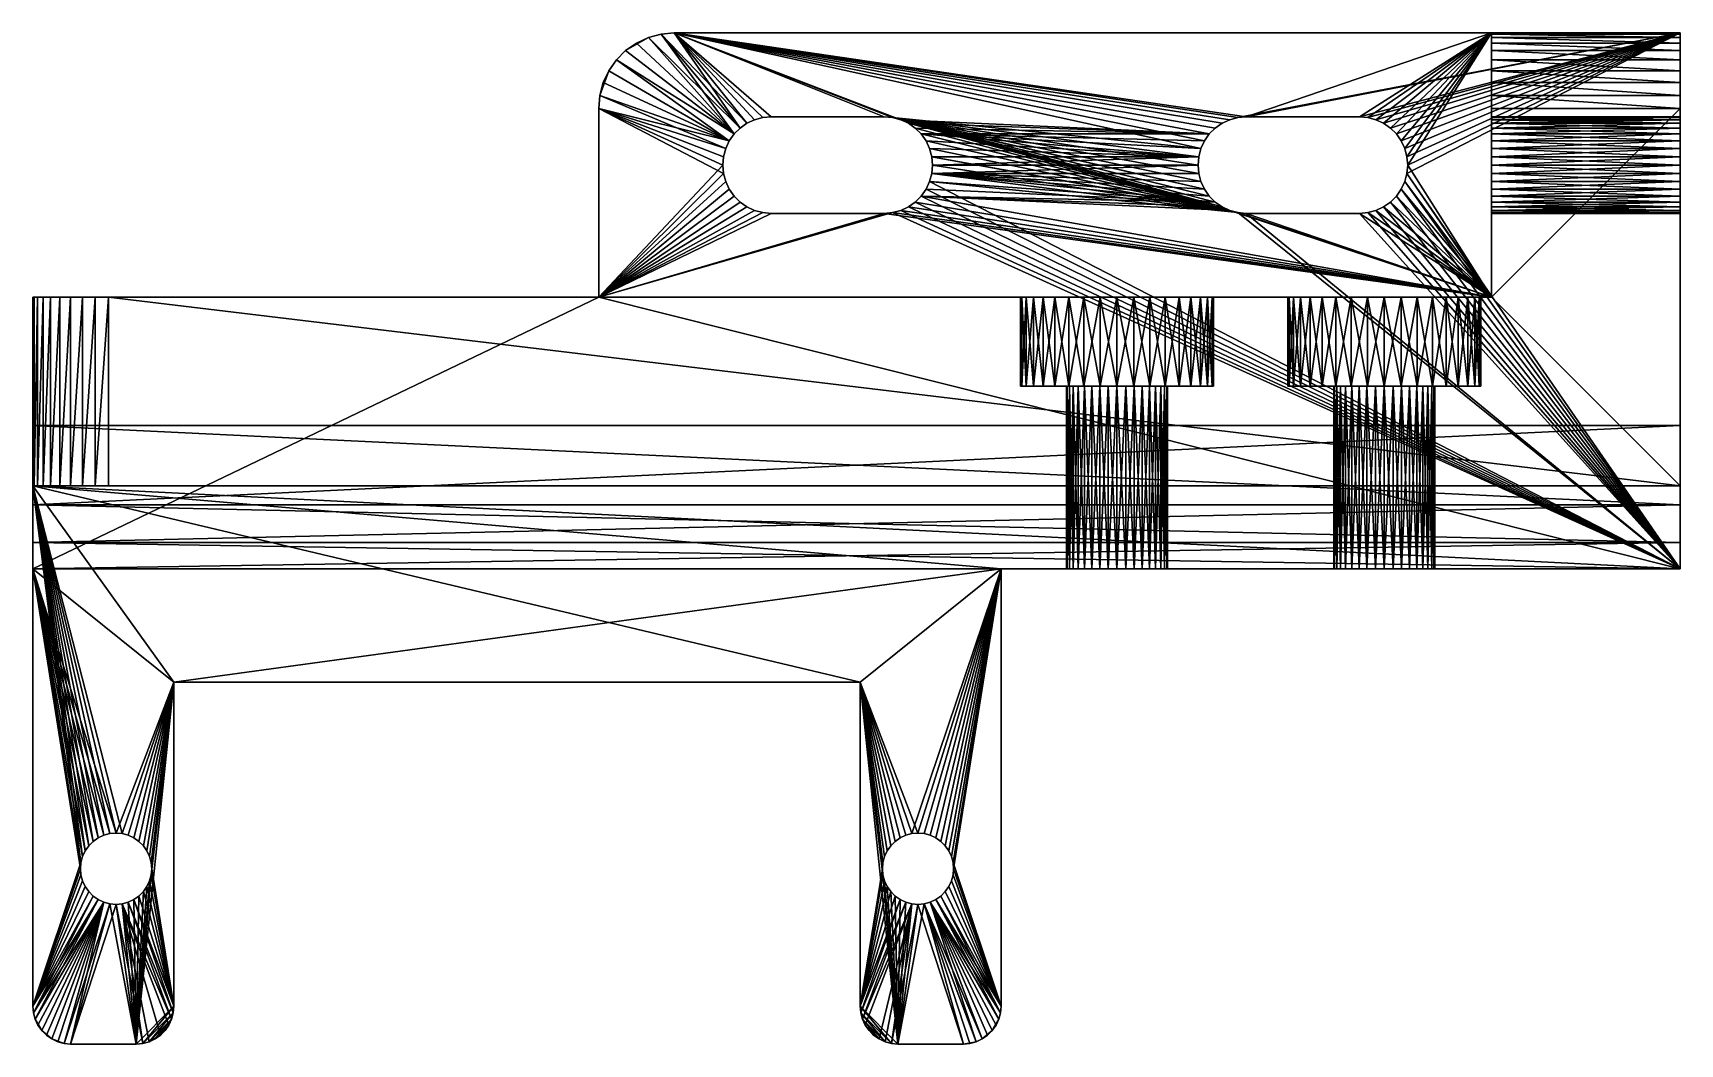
# Model space of a CAD drawing. Header units: metres. Extents: x 78.4 to 133.9, y 1.1 to 35.1.
import ezdxf

# ---------------------------------------------------------------- set-up
doc = ezdxf.new("R2010")
doc.units = ezdxf.units.M

msp = doc.modelspace()

# ---------------------------------------------------------------- linework, layer by layer
at = {"layer": 'STL2DXF'}
for points in [[(98.72, 34.77, 30.13), (98.357, 34.516, 30.13), (99.121, 34.957, 30.13)], [(99.121, 34.957, 30.13), (98.357, 34.516, 30.13), (102.01, 31.71, 30.13)], [(99.121, 34.957, 23.78), (102.01, 31.71, 23.78), (98.72, 34.77, 23.78)], [(98.72, 34.77, 23.78), (98.72, 34.77, 30.13), (99.121, 34.957, 30.13)], [(98.72, 34.77, 23.78), (99.121, 34.957, 30.13), (99.121, 34.957, 23.78)], [(99.121, 34.957, 30.13), (102.01, 31.71, 30.13), (99.549, 35.071, 30.13)], [(99.549, 35.071, 23.78), (102.21, 31.91, 23.78), (99.121, 34.957, 23.78)], [(99.121, 34.957, 23.78), (99.121, 34.957, 30.13), (99.549, 35.071, 30.13)], [(99.121, 34.957, 23.78), (99.549, 35.071, 30.13), (99.549, 35.071, 23.78)], [(99.121, 34.957, 23.78), (102.21, 31.91, 23.78), (102.01, 31.71, 23.78)], [(99.549, 35.071, 30.13), (102.21, 31.91, 30.13), (99.99, 35.11, 30.13)], [(99.99, 35.11, 23.78), (102.443, 32.072, 23.78), (99.549, 35.071, 23.78)], [(99.549, 35.071, 23.78), (99.549, 35.071, 30.13), (99.99, 35.11, 30.13)], [(99.549, 35.071, 23.78), (99.99, 35.11, 30.13), (99.99, 35.11, 23.78)], [(99.549, 35.071, 30.13), (102.01, 31.71, 30.13), (102.21, 31.91, 30.13)], [(99.549, 35.071, 23.78), (102.443, 32.072, 23.78), (102.21, 31.91, 23.78)], [(118.01, 31.71, 30.13), (118.21, 31.91, 30.13), (99.99, 35.11, 30.13)], [(99.99, 35.11, 30.13), (118.21, 31.91, 30.13), (118.442, 32.072, 30.13)], [(118.442, 32.072, 30.13), (118.699, 32.192, 30.13), (99.99, 35.11, 30.13)], [(99.99, 35.11, 30.13), (118.699, 32.192, 30.13), (118.973, 32.265, 30.13)], [(99.99, 35.11, 30.13), (118.973, 32.265, 30.13), (133.86, 35.11, 30.13)], [(99.99, 35.11, 30.13), (102.699, 32.192, 30.13), (102.973, 32.265, 30.13)], [(99.99, 35.11, 30.13), (102.21, 31.91, 30.13), (102.443, 32.072, 30.13)], [(99.99, 35.11, 30.13), (102.443, 32.072, 30.13), (102.699, 32.192, 30.13)], [(102.973, 32.265, 30.13), (103.255, 32.29, 30.13), (99.99, 35.11, 30.13)], [(99.99, 35.11, 30.13), (103.255, 32.29, 30.13), (107.065, 32.29, 30.13)], [(99.99, 35.11, 30.13), (107.065, 32.29, 30.13), (107.347, 32.265, 30.13)], [(107.347, 32.265, 30.13), (117.728, 31.221, 30.13), (99.99, 35.11, 30.13)], [(99.99, 35.11, 30.13), (117.728, 31.221, 30.13), (117.848, 31.477, 30.13)], [(99.99, 35.11, 30.13), (117.848, 31.477, 30.13), (118.01, 31.71, 30.13)], [(118.699, 32.192, 23.78), (118.442, 32.072, 23.78), (99.99, 35.11, 23.78)], [(99.99, 35.11, 23.78), (118.442, 32.072, 23.78), (118.21, 31.91, 23.78)], [(99.99, 35.11, 23.78), (118.21, 31.91, 23.78), (118.01, 31.71, 23.78)], [(118.01, 31.71, 23.78), (107.621, 32.192, 23.78), (99.99, 35.11, 23.78)], [(99.99, 35.11, 23.78), (107.621, 32.192, 23.78), (107.347, 32.265, 23.78)], [(127.51, 35.11, 23.78), (119.255, 32.29, 23.78), (99.99, 35.11, 23.78)], [(99.99, 35.11, 23.78), (119.255, 32.29, 23.78), (118.973, 32.265, 23.78)], [(99.99, 35.11, 23.78), (118.973, 32.265, 23.78), (118.699, 32.192, 23.78)], [(107.347, 32.265, 23.78), (107.065, 32.29, 23.78), (99.99, 35.11, 23.78)], [(99.99, 35.11, 23.78), (107.065, 32.29, 23.78), (103.255, 32.29, 23.78)], [(99.99, 35.11, 23.78), (103.255, 32.29, 23.78), (102.973, 32.265, 23.78)], [(102.973, 32.265, 23.78), (102.699, 32.192, 23.78), (99.99, 35.11, 23.78)], [(99.99, 35.11, 23.78), (102.699, 32.192, 23.78), (102.443, 32.072, 23.78)], [(99.99, 35.11, 23.78), (99.99, 35.11, 30.13), (127.51, 35.11, 23.78)], [(127.51, 35.11, 23.78), (99.99, 35.11, 30.13), (133.86, 35.11, 30.13)], [(133.86, 35.11, 30.13), (118.973, 32.265, 30.13), (119.255, 32.29, 30.13)], [(133.86, 35.11, 30.13), (119.255, 32.29, 30.13), (123.065, 32.29, 30.13)], [(127.51, 35.11, 23.78), (123.065, 32.29, 23.78), (119.255, 32.29, 23.78)], [(123.065, 32.29, 30.13), (123.347, 32.265, 30.13), (133.86, 35.11, 30.13)], [(123.347, 32.265, 23.78), (123.065, 32.29, 23.78), (127.51, 35.11, 23.78)], [(133.86, 35.11, 30.13), (123.347, 32.265, 30.13), (123.621, 32.192, 30.13)], [(123.621, 32.192, 23.78), (123.347, 32.265, 23.78), (127.51, 35.11, 23.78)], [(133.86, 35.11, 30.13), (123.621, 32.192, 30.13), (123.877, 32.072, 30.13)], [(123.621, 32.192, 23.78), (127.51, 35.11, 23.78), (123.877, 32.072, 23.78)], [(123.877, 32.072, 30.13), (124.11, 31.91, 30.13), (133.86, 35.11, 30.13)], [(127.51, 35.11, 23.78), (124.11, 31.91, 23.78), (123.877, 32.072, 23.78)], [(133.86, 35.11, 30.13), (124.11, 31.91, 30.13), (124.31, 31.71, 30.13)], [(127.51, 35.11, 23.78), (124.31, 31.71, 23.78), (124.11, 31.91, 23.78)], [(133.86, 35.11, 30.13), (124.31, 31.71, 30.13), (124.472, 31.477, 30.13)], [(124.472, 31.477, 23.78), (124.31, 31.71, 23.78), (127.51, 35.11, 23.78)], [(124.472, 31.477, 30.13), (124.592, 31.221, 30.13), (133.86, 35.11, 30.13)], [(127.51, 35.11, 23.78), (124.592, 31.221, 23.78), (124.472, 31.477, 23.78)], [(133.86, 35.11, 30.13), (124.592, 31.221, 30.13), (124.665, 30.947, 30.13)], [(127.51, 35.11, 23.78), (124.665, 30.947, 23.78), (124.592, 31.221, 23.78)], [(133.86, 35.11, 30.13), (124.69, 30.665, 30.13), (124.665, 30.383, 30.13)], [(133.86, 35.11, 30.13), (124.665, 30.383, 30.13), (133.86, 17.076, 30.13)], [(133.86, 35.11, 30.13), (124.665, 30.947, 30.13), (124.69, 30.665, 30.13)], [(124.69, 30.665, 23.78), (124.665, 30.947, 23.78), (127.51, 35.11, 23.78)], [(127.51, 26.22, 23.78), (124.69, 30.665, 23.78), (127.51, 35.11, 23.78)], [(127.51, 35.11, 23.78), (133.86, 35.11, 30.13), (127.51, 35.11, 2.54)], [(127.51, 35.11, 2.54), (133.86, 35.11, 30.13), (133.86, 35.11, 2.54)], [(127.51, 32.072, 20.433), (127.51, 31.91, 20.665), (127.51, 35.11, 23.78)], [(127.51, 35.11, 23.78), (127.51, 31.91, 20.665), (127.51, 31.71, 20.865)], [(127.51, 35.11, 23.78), (127.51, 31.71, 20.865), (127.51, 31.477, 21.027)], [(127.51, 31.477, 21.027), (127.51, 31.221, 21.147), (127.51, 35.11, 23.78)], [(127.51, 35.11, 23.78), (127.51, 31.221, 21.147), (127.51, 30.947, 21.22)], [(127.51, 35.11, 23.78), (127.51, 30.947, 21.22), (127.51, 26.22, 23.78)], [(127.51, 35.11, 2.54), (127.51, 31.91, 14.766), (127.51, 32.072, 14.998)], [(127.51, 35.071, 2.099), (127.51, 32.192, 3.254), (127.51, 35.11, 2.54)], [(127.51, 35.11, 2.54), (127.51, 32.192, 3.254), (127.51, 32.265, 3.528)], [(127.51, 35.11, 2.54), (127.51, 32.265, 3.528), (127.51, 32.29, 3.81)], [(127.51, 32.29, 3.81), (127.51, 32.29, 7.62), (127.51, 35.11, 2.54)], [(127.51, 35.11, 2.54), (127.51, 32.29, 7.62), (127.51, 32.265, 7.902)], [(127.51, 35.11, 2.54), (127.51, 32.265, 7.902), (127.51, 31.91, 14.766)], [(127.51, 32.29, 19.62), (127.51, 32.265, 19.902), (127.51, 35.11, 23.78)], [(127.51, 35.11, 23.78), (127.51, 32.265, 19.902), (127.51, 32.192, 20.176)], [(127.51, 35.11, 23.78), (127.51, 32.192, 20.176), (127.51, 32.072, 20.433)], [(127.51, 32.072, 14.998), (127.51, 32.192, 15.254), (127.51, 35.11, 2.54)], [(127.51, 35.11, 2.54), (127.51, 32.192, 15.254), (127.51, 32.265, 15.528)], [(127.51, 35.11, 2.54), (127.51, 32.265, 15.528), (127.51, 35.11, 23.78)], [(127.51, 35.11, 23.78), (127.51, 32.265, 15.528), (127.51, 32.29, 15.81)], [(127.51, 35.11, 23.78), (127.51, 32.29, 15.81), (127.51, 32.29, 19.62)], [(133.86, 35.071, 2.099), (127.51, 35.071, 2.099), (127.51, 35.11, 2.54)], [(133.86, 35.071, 2.099), (127.51, 35.11, 2.54), (133.86, 35.11, 2.54)], [(127.51, 34.957, 1.671), (127.51, 32.192, 3.254), (127.51, 35.071, 2.099)], [(133.86, 34.957, 1.671), (127.51, 34.957, 1.671), (127.51, 35.071, 2.099)], [(133.86, 34.957, 1.671), (127.51, 35.071, 2.099), (133.86, 35.071, 2.099)], [(127.51, 34.77, 1.27), (127.51, 32.072, 2.998), (127.51, 34.957, 1.671)], [(127.51, 34.957, 1.671), (127.51, 32.072, 2.998), (127.51, 32.192, 3.254)], [(133.86, 34.77, 1.27), (127.51, 34.77, 1.27), (127.51, 34.957, 1.671)], [(133.86, 34.77, 1.27), (127.51, 34.957, 1.671), (133.86, 34.957, 1.671)], [(133.86, 21.902, 26.859), (133.86, 35.11, 30.13), (133.86, 19.235, 26.859)], [(133.86, 19.235, 26.859), (133.86, 35.11, 30.13), (133.86, 17.076, 30.13)], [(133.86, 31.221, 9.147), (133.86, 31.477, 9.027), (133.86, 35.11, 30.13)], [(133.86, 35.11, 30.13), (133.86, 31.477, 9.027), (133.86, 31.71, 8.865)], [(133.86, 35.11, 30.13), (133.86, 31.71, 8.865), (133.86, 31.91, 8.665)], [(133.86, 30.665, 21.245), (133.86, 30.947, 21.22), (133.86, 35.11, 30.13)], [(133.86, 35.11, 30.13), (133.86, 30.947, 21.22), (133.86, 31.221, 21.147)], [(133.86, 35.11, 30.13), (133.86, 31.221, 21.147), (133.86, 31.477, 21.027)], [(133.86, 31.91, 8.665), (133.86, 32.072, 8.433), (133.86, 35.11, 30.13)], [(133.86, 35.11, 30.13), (133.86, 32.072, 8.433), (133.86, 32.192, 8.176)], [(133.86, 35.11, 30.13), (133.86, 32.192, 8.176), (133.86, 35.11, 2.54)], [(133.86, 35.11, 2.54), (133.86, 32.192, 8.176), (133.86, 32.265, 7.902)], [(133.86, 35.11, 2.54), (133.86, 32.265, 7.902), (133.86, 32.29, 7.62)], [(133.86, 21.902, 26.859), (133.86, 30.109, 21.147), (133.86, 35.11, 30.13)], [(133.86, 35.11, 30.13), (133.86, 30.109, 21.147), (133.86, 30.383, 21.22)], [(133.86, 35.11, 30.13), (133.86, 30.383, 21.22), (133.86, 30.665, 21.245)], [(133.86, 32.29, 7.62), (133.86, 32.29, 3.81), (133.86, 35.11, 2.54)], [(133.86, 35.11, 2.54), (133.86, 32.29, 3.81), (133.86, 32.265, 3.528)], [(133.86, 35.11, 2.54), (133.86, 32.265, 3.528), (133.86, 35.071, 2.099)], [(133.86, 31.477, 21.027), (133.86, 31.71, 20.865), (133.86, 35.11, 30.13)], [(133.86, 35.11, 30.13), (133.86, 31.71, 20.865), (133.86, 31.91, 20.665)], [(133.86, 35.11, 30.13), (133.86, 31.91, 20.665), (133.86, 32.072, 20.433)], [(133.86, 32.072, 20.433), (133.86, 32.192, 20.176), (133.86, 35.11, 30.13)], [(133.86, 35.11, 30.13), (133.86, 32.192, 20.176), (133.86, 32.265, 19.902)], [(133.86, 35.11, 30.13), (133.86, 32.265, 19.902), (133.86, 32.29, 19.62)], [(133.86, 32.265, 15.528), (133.86, 31.221, 9.147), (133.86, 35.11, 30.13)], [(133.86, 32.265, 15.528), (133.86, 35.11, 30.13), (133.86, 32.29, 15.81)], [(133.86, 32.29, 15.81), (133.86, 35.11, 30.13), (133.86, 32.29, 19.62)], [(133.86, 35.071, 2.099), (133.86, 32.265, 3.528), (133.86, 32.192, 3.254)], [(133.86, 35.071, 2.099), (133.86, 32.192, 3.254), (133.86, 34.957, 1.671)], [(133.86, 34.957, 1.671), (133.86, 32.192, 3.254), (133.86, 32.072, 2.998)], [(133.86, 34.957, 1.671), (133.86, 32.072, 2.998), (133.86, 34.77, 1.27)], [(98.044, 34.203, 30.13), (102.01, 31.71, 30.13), (98.357, 34.516, 30.13)], [(98.357, 34.516, 23.78), (102.01, 31.71, 23.78), (98.044, 34.203, 23.78)], [(98.044, 34.203, 23.78), (98.044, 34.203, 30.13), (98.357, 34.516, 30.13)], [(98.044, 34.203, 23.78), (98.357, 34.516, 30.13), (98.357, 34.516, 23.78)], [(98.72, 34.77, 23.78), (102.01, 31.71, 23.78), (98.357, 34.516, 23.78)], [(98.357, 34.516, 23.78), (98.357, 34.516, 30.13), (98.72, 34.77, 30.13)], [(98.357, 34.516, 23.78), (98.72, 34.77, 30.13), (98.72, 34.77, 23.78)], [(127.51, 34.516, 0.907), (127.51, 32.072, 2.998), (127.51, 34.77, 1.27)], [(133.86, 34.516, 0.907), (127.51, 34.516, 0.907), (127.51, 34.77, 1.27)], [(133.86, 34.516, 0.907), (127.51, 34.77, 1.27), (133.86, 34.77, 1.27)], [(127.51, 34.203, 0.594), (127.51, 31.91, 2.766), (127.51, 34.516, 0.907)], [(127.51, 34.516, 0.907), (127.51, 31.91, 2.766), (127.51, 32.072, 2.998)], [(133.86, 34.203, 0.594), (127.51, 34.203, 0.594), (127.51, 34.516, 0.907)], [(133.86, 34.203, 0.594), (127.51, 34.516, 0.907), (133.86, 34.516, 0.907)], [(133.86, 34.77, 1.27), (133.86, 32.072, 2.998), (133.86, 34.516, 0.907)], [(133.86, 34.516, 0.907), (133.86, 32.072, 2.998), (133.86, 31.91, 2.766)], [(133.86, 31.91, 2.766), (133.86, 34.203, 0.594), (133.86, 34.516, 0.907)], [(97.79, 33.84, 23.78), (101.848, 31.477, 23.78), (97.489, 33.011, 23.78)], [(97.79, 33.84, 23.78), (97.489, 33.011, 23.78), (97.603, 33.439, 23.78)], [(97.603, 33.439, 30.13), (101.848, 31.477, 30.13), (97.79, 33.84, 30.13)], [(97.603, 33.439, 23.78), (97.603, 33.439, 30.13), (97.79, 33.84, 30.13)], [(97.603, 33.439, 23.78), (97.79, 33.84, 30.13), (97.79, 33.84, 23.78)], [(97.79, 33.84, 30.13), (101.848, 31.477, 30.13), (98.044, 34.203, 30.13)], [(98.044, 34.203, 23.78), (101.848, 31.477, 23.78), (97.79, 33.84, 23.78)], [(97.79, 33.84, 23.78), (97.79, 33.84, 30.13), (98.044, 34.203, 30.13)], [(97.79, 33.84, 23.78), (98.044, 34.203, 30.13), (98.044, 34.203, 23.78)], [(98.044, 34.203, 30.13), (101.848, 31.477, 30.13), (102.01, 31.71, 30.13)], [(98.044, 34.203, 23.78), (102.01, 31.71, 23.78), (101.848, 31.477, 23.78)], [(127.51, 33.84, 0.34), (127.51, 31.71, 2.565), (127.51, 34.203, 0.594)], [(127.51, 34.203, 0.594), (127.51, 31.71, 2.565), (127.51, 31.91, 2.766)], [(133.86, 33.84, 0.34), (127.51, 33.84, 0.34), (127.51, 34.203, 0.594)], [(133.86, 33.84, 0.34), (127.51, 34.203, 0.594), (133.86, 34.203, 0.594)], [(127.51, 33.439, 0.153), (127.51, 31.71, 2.565), (127.51, 33.84, 0.34)], [(133.86, 33.439, 0.153), (127.51, 33.439, 0.153), (127.51, 33.84, 0.34)], [(133.86, 33.439, 0.153), (127.51, 33.84, 0.34), (133.86, 33.84, 0.34)], [(133.86, 31.91, 2.766), (133.86, 33.84, 0.34), (133.86, 34.203, 0.594)], [(133.86, 31.71, 2.565), (133.86, 33.439, 0.153), (133.86, 33.84, 0.34)], [(133.86, 31.71, 2.565), (133.86, 33.84, 0.34), (133.86, 31.91, 2.766)], [(97.489, 33.011, 30.13), (101.848, 31.477, 30.13), (97.603, 33.439, 30.13)], [(97.489, 33.011, 23.78), (97.489, 33.011, 30.13), (97.603, 33.439, 30.13)], [(97.489, 33.011, 23.78), (97.603, 33.439, 30.13), (97.603, 33.439, 23.78)], [(127.51, 33.011, 0.039), (127.51, 31.477, 2.403), (127.51, 33.439, 0.153)], [(127.51, 33.439, 0.153), (127.51, 31.477, 2.403), (127.51, 31.71, 2.565)], [(133.86, 33.011, 0.039), (127.51, 33.011, 0.039), (127.51, 33.439, 0.153)], [(133.86, 33.011, 0.039), (127.51, 33.439, 0.153), (133.86, 33.439, 0.153)], [(133.86, 31.477, 2.403), (133.86, 33.011, 0.039), (133.86, 33.439, 0.153)], [(133.86, 31.477, 2.403), (133.86, 33.439, 0.153), (133.86, 31.71, 2.565)], [(97.45, 32.57, 30.13), (101.728, 31.221, 30.13), (97.489, 33.011, 30.13)], [(97.489, 33.011, 23.78), (101.848, 31.477, 23.78), (97.45, 32.57, 23.78)], [(97.45, 32.57, 23.78), (97.45, 32.57, 30.13), (97.489, 33.011, 30.13)], [(97.45, 32.57, 23.78), (97.489, 33.011, 30.13), (97.489, 33.011, 23.78)], [(97.489, 33.011, 30.13), (101.728, 31.221, 30.13), (101.848, 31.477, 30.13)], [(127.51, 32.57, 0), (127.51, 31.221, 2.283), (127.51, 33.011, 0.039)], [(127.51, 33.011, 0.039), (127.51, 31.221, 2.283), (127.51, 31.477, 2.403)], [(133.86, 32.57, 0), (127.51, 32.57, 0), (127.51, 33.011, 0.039)], [(133.86, 32.57, 0), (127.51, 33.011, 0.039), (133.86, 33.011, 0.039)], [(133.86, 32.57, 0), (133.86, 33.011, 0.039), (133.86, 31.477, 2.403)], [(97.45, 26.22, 30.13), (101.655, 30.383, 30.13), (97.45, 32.57, 30.13)], [(97.45, 32.57, 30.13), (101.655, 30.383, 30.13), (101.63, 30.665, 30.13)], [(101.63, 30.665, 30.13), (101.655, 30.947, 30.13), (97.45, 32.57, 30.13)], [(97.45, 32.57, 30.13), (101.655, 30.947, 30.13), (101.728, 31.221, 30.13)], [(101.655, 30.947, 23.78), (101.63, 30.665, 23.78), (97.45, 32.57, 23.78)], [(97.45, 32.57, 23.78), (101.63, 30.665, 23.78), (97.45, 26.22, 23.78)], [(97.45, 32.57, 23.78), (101.848, 31.477, 23.78), (101.728, 31.221, 23.78)], [(97.45, 32.57, 23.78), (101.728, 31.221, 23.78), (101.655, 30.947, 23.78)], [(97.45, 32.57, 23.78), (97.45, 26.22, 23.78), (97.45, 32.57, 30.13)], [(97.45, 32.57, 30.13), (97.45, 26.22, 23.78), (97.45, 26.22, 30.13)], [(102.443, 32.072, 30.13), (102.443, 32.072, 23.78), (102.699, 32.192, 23.78)], [(102.443, 32.072, 30.13), (102.699, 32.192, 23.78), (102.699, 32.192, 30.13)], [(102.699, 32.192, 30.13), (102.699, 32.192, 23.78), (102.973, 32.265, 23.78)], [(102.699, 32.192, 30.13), (102.973, 32.265, 23.78), (102.973, 32.265, 30.13)], [(102.973, 32.265, 30.13), (102.973, 32.265, 23.78), (103.255, 32.29, 23.78)], [(102.973, 32.265, 30.13), (103.255, 32.29, 23.78), (103.255, 32.29, 30.13)], [(107.065, 32.29, 23.78), (107.065, 32.29, 30.13), (103.255, 32.29, 23.78)], [(103.255, 32.29, 23.78), (107.065, 32.29, 30.13), (103.255, 32.29, 30.13)], [(107.065, 32.29, 30.13), (107.065, 32.29, 23.78), (107.347, 32.265, 23.78)], [(107.065, 32.29, 30.13), (107.347, 32.265, 23.78), (107.347, 32.265, 30.13)], [(117.655, 30.383, 30.13), (117.63, 30.665, 30.13), (107.347, 32.265, 30.13)], [(107.621, 32.192, 30.13), (117.848, 29.853, 30.13), (107.347, 32.265, 30.13)], [(107.347, 32.265, 30.13), (117.848, 29.853, 30.13), (117.728, 30.109, 30.13)], [(107.347, 32.265, 30.13), (117.728, 30.109, 30.13), (117.655, 30.383, 30.13)], [(117.63, 30.665, 30.13), (117.655, 30.947, 30.13), (107.347, 32.265, 30.13)], [(107.347, 32.265, 30.13), (117.655, 30.947, 30.13), (117.728, 31.221, 30.13)], [(107.347, 32.265, 30.13), (107.347, 32.265, 23.78), (107.621, 32.192, 23.78)], [(107.347, 32.265, 30.13), (107.621, 32.192, 23.78), (107.621, 32.192, 30.13)], [(118.21, 29.42, 30.13), (107.621, 32.192, 30.13), (118.442, 29.258, 30.13)], [(118.442, 29.258, 30.13), (107.621, 32.192, 30.13), (118.699, 29.138, 30.13)], [(107.621, 32.192, 30.13), (107.878, 32.072, 30.13), (118.699, 29.138, 30.13)], [(118.21, 29.42, 30.13), (118.01, 29.62, 30.13), (107.621, 32.192, 30.13)], [(107.621, 32.192, 30.13), (118.01, 29.62, 30.13), (117.848, 29.853, 30.13)], [(118.01, 31.71, 23.78), (107.878, 32.072, 23.78), (107.621, 32.192, 23.78)], [(107.621, 32.192, 30.13), (107.621, 32.192, 23.78), (107.878, 32.072, 23.78)], [(107.621, 32.192, 30.13), (107.878, 32.072, 23.78), (107.878, 32.072, 30.13)], [(118.442, 32.072, 30.13), (118.442, 32.072, 23.78), (118.699, 32.192, 23.78)], [(118.442, 32.072, 30.13), (118.699, 32.192, 23.78), (118.699, 32.192, 30.13)], [(118.699, 32.192, 30.13), (118.699, 32.192, 23.78), (118.973, 32.265, 23.78)], [(118.699, 32.192, 30.13), (118.973, 32.265, 23.78), (118.973, 32.265, 30.13)], [(118.973, 32.265, 30.13), (118.973, 32.265, 23.78), (119.255, 32.29, 23.78)], [(118.973, 32.265, 30.13), (119.255, 32.29, 23.78), (119.255, 32.29, 30.13)], [(123.065, 32.29, 23.78), (123.065, 32.29, 30.13), (119.255, 32.29, 23.78)], [(119.255, 32.29, 23.78), (123.065, 32.29, 30.13), (119.255, 32.29, 30.13)], [(123.065, 32.29, 30.13), (123.065, 32.29, 23.78), (123.347, 32.265, 23.78)], [(123.065, 32.29, 30.13), (123.347, 32.265, 23.78), (123.347, 32.265, 30.13)], [(123.347, 32.265, 30.13), (123.347, 32.265, 23.78), (123.621, 32.192, 23.78)], [(123.347, 32.265, 30.13), (123.621, 32.192, 23.78), (123.621, 32.192, 30.13)], [(123.621, 32.192, 30.13), (123.621, 32.192, 23.78), (123.877, 32.072, 23.78)], [(123.621, 32.192, 30.13), (123.877, 32.072, 23.78), (123.877, 32.072, 30.13)], [(127.51, 32.57, 0), (133.86, 32.57, 0), (127.51, 26.22, 0)], [(127.51, 26.22, 0), (133.86, 32.57, 0), (133.86, 19.87, 0)], [(127.51, 30.665, 2.185), (127.51, 32.57, 0), (127.51, 30.383, 2.21)], [(127.51, 30.383, 2.21), (127.51, 32.57, 0), (127.51, 26.22, 0)], [(127.51, 30.665, 2.185), (127.51, 30.947, 2.21), (127.51, 32.57, 0)], [(127.51, 32.57, 0), (127.51, 30.947, 2.21), (127.51, 31.221, 2.283)], [(133.86, 32.29, 3.81), (127.51, 32.29, 3.81), (127.51, 32.265, 3.528)], [(133.86, 32.29, 3.81), (127.51, 32.265, 3.528), (133.86, 32.265, 3.528)], [(127.51, 32.29, 3.81), (133.86, 32.29, 3.81), (127.51, 32.29, 7.62)], [(127.51, 32.29, 7.62), (133.86, 32.29, 3.81), (133.86, 32.29, 7.62)], [(133.86, 32.265, 7.902), (127.51, 32.265, 7.902), (127.51, 32.29, 7.62)], [(133.86, 32.265, 7.902), (127.51, 32.29, 7.62), (133.86, 32.29, 7.62)], [(133.86, 32.29, 15.81), (127.51, 32.29, 15.81), (127.51, 32.265, 15.528)], [(133.86, 32.29, 15.81), (127.51, 32.265, 15.528), (133.86, 32.265, 15.528)], [(127.51, 32.29, 15.81), (133.86, 32.29, 15.81), (127.51, 32.29, 19.62)], [(127.51, 32.29, 19.62), (133.86, 32.29, 15.81), (133.86, 32.29, 19.62)], [(133.86, 32.265, 19.902), (127.51, 32.265, 19.902), (127.51, 32.29, 19.62)], [(133.86, 32.265, 19.902), (127.51, 32.29, 19.62), (133.86, 32.29, 19.62)], [(127.51, 31.91, 14.766), (127.51, 32.265, 7.902), (127.51, 32.192, 8.176)], [(133.86, 32.265, 3.528), (127.51, 32.265, 3.528), (127.51, 32.192, 3.254)], [(133.86, 32.265, 3.528), (127.51, 32.192, 3.254), (133.86, 32.192, 3.254)], [(133.86, 32.192, 8.176), (127.51, 32.192, 8.176), (127.51, 32.265, 7.902)], [(133.86, 32.192, 8.176), (127.51, 32.265, 7.902), (133.86, 32.265, 7.902)], [(133.86, 32.265, 15.528), (127.51, 32.265, 15.528), (127.51, 32.192, 15.254)], [(133.86, 32.265, 15.528), (127.51, 32.192, 15.254), (133.86, 32.192, 15.254)], [(133.86, 32.192, 20.176), (127.51, 32.192, 20.176), (127.51, 32.265, 19.902)], [(133.86, 32.192, 20.176), (127.51, 32.265, 19.902), (133.86, 32.265, 19.902)], [(127.51, 31.91, 14.766), (127.51, 32.192, 8.176), (127.51, 32.072, 8.433)], [(133.86, 32.192, 3.254), (127.51, 32.192, 3.254), (127.51, 32.072, 2.998)], [(133.86, 32.192, 3.254), (127.51, 32.072, 2.998), (133.86, 32.072, 2.998)], [(133.86, 32.072, 8.433), (127.51, 32.072, 8.433), (127.51, 32.192, 8.176)], [(133.86, 32.072, 8.433), (127.51, 32.192, 8.176), (133.86, 32.192, 8.176)], [(133.86, 32.192, 15.254), (127.51, 32.192, 15.254), (127.51, 32.072, 14.998)], [(133.86, 32.192, 15.254), (127.51, 32.072, 14.998), (133.86, 32.072, 14.998)], [(133.86, 32.072, 20.433), (127.51, 32.072, 20.433), (127.51, 32.192, 20.176)], [(133.86, 32.072, 20.433), (127.51, 32.192, 20.176), (133.86, 32.192, 20.176)], [(133.86, 31.221, 2.283), (133.86, 30.947, 2.21), (133.86, 32.57, 0)], [(133.86, 31.221, 2.283), (133.86, 32.57, 0), (133.86, 31.477, 2.403)], [(133.86, 30.947, 2.21), (133.86, 30.665, 2.185), (133.86, 32.57, 0)], [(133.86, 32.57, 0), (133.86, 30.665, 2.185), (133.86, 30.383, 2.21)], [(133.86, 32.57, 0), (133.86, 30.383, 2.21), (133.86, 19.87, 0)], [(133.86, 30.947, 9.22), (133.86, 32.265, 15.528), (133.86, 30.665, 9.245)], [(133.86, 30.665, 9.245), (133.86, 32.265, 15.528), (133.86, 32.192, 15.254)], [(133.86, 30.947, 9.22), (133.86, 31.221, 9.147), (133.86, 32.265, 15.528)], [(133.86, 32.072, 14.998), (133.86, 29.138, 8.176), (133.86, 32.192, 15.254)], [(133.86, 32.192, 15.254), (133.86, 29.138, 8.176), (133.86, 29.258, 8.433)], [(133.86, 32.192, 15.254), (133.86, 29.258, 8.433), (133.86, 29.42, 8.665)], [(133.86, 29.42, 8.665), (133.86, 29.62, 8.865), (133.86, 32.192, 15.254)], [(133.86, 32.192, 15.254), (133.86, 29.62, 8.865), (133.86, 29.853, 9.027)], [(133.86, 32.192, 15.254), (133.86, 29.853, 9.027), (133.86, 30.109, 9.147)], [(133.86, 30.665, 9.245), (133.86, 32.192, 15.254), (133.86, 30.383, 9.22)], [(133.86, 30.383, 9.22), (133.86, 32.192, 15.254), (133.86, 30.109, 9.147)], [(101.848, 31.477, 30.13), (101.848, 31.477, 23.78), (102.01, 31.71, 23.78)], [(101.848, 31.477, 30.13), (102.01, 31.71, 23.78), (102.01, 31.71, 30.13)], [(102.01, 31.71, 30.13), (102.01, 31.71, 23.78), (102.21, 31.91, 23.78)], [(102.01, 31.71, 30.13), (102.21, 31.91, 23.78), (102.21, 31.91, 30.13)], [(102.21, 31.91, 30.13), (102.21, 31.91, 23.78), (102.443, 32.072, 23.78)], [(102.21, 31.91, 30.13), (102.443, 32.072, 23.78), (102.443, 32.072, 30.13)], [(118.699, 29.138, 30.13), (107.878, 32.072, 30.13), (108.11, 31.91, 30.13)], [(108.11, 31.91, 23.78), (107.878, 32.072, 23.78), (118.01, 31.71, 23.78)], [(107.878, 32.072, 30.13), (107.878, 32.072, 23.78), (108.11, 31.91, 23.78)], [(107.878, 32.072, 30.13), (108.11, 31.91, 23.78), (108.11, 31.91, 30.13)], [(118.699, 29.138, 30.13), (108.11, 31.91, 30.13), (108.31, 31.71, 30.13)], [(118.01, 31.71, 23.78), (108.31, 31.71, 23.78), (108.11, 31.91, 23.78)], [(108.11, 31.91, 30.13), (108.11, 31.91, 23.78), (108.31, 31.71, 23.78)], [(108.11, 31.91, 30.13), (108.31, 31.71, 23.78), (108.31, 31.71, 30.13)], [(108.31, 31.71, 30.13), (108.472, 31.477, 30.13), (118.699, 29.138, 30.13)], [(117.848, 31.477, 23.78), (108.31, 31.71, 23.78), (118.01, 31.71, 23.78)], [(117.848, 31.477, 23.78), (117.728, 31.221, 23.78), (108.31, 31.71, 23.78)], [(108.31, 31.71, 23.78), (117.728, 31.221, 23.78), (117.655, 30.947, 23.78)], [(108.31, 31.71, 23.78), (117.655, 30.947, 23.78), (108.472, 31.477, 23.78)], [(108.31, 31.71, 30.13), (108.31, 31.71, 23.78), (108.472, 31.477, 23.78)], [(108.31, 31.71, 30.13), (108.472, 31.477, 23.78), (108.472, 31.477, 30.13)], [(117.848, 31.477, 30.13), (117.848, 31.477, 23.78), (118.01, 31.71, 23.78)], [(117.848, 31.477, 30.13), (118.01, 31.71, 23.78), (118.01, 31.71, 30.13)], [(118.01, 31.71, 30.13), (118.01, 31.71, 23.78), (118.21, 31.91, 23.78)], [(118.01, 31.71, 30.13), (118.21, 31.91, 23.78), (118.21, 31.91, 30.13)], [(118.21, 31.91, 30.13), (118.21, 31.91, 23.78), (118.442, 32.072, 23.78)], [(118.21, 31.91, 30.13), (118.442, 32.072, 23.78), (118.442, 32.072, 30.13)], [(123.877, 32.072, 30.13), (123.877, 32.072, 23.78), (124.11, 31.91, 23.78)], [(123.877, 32.072, 30.13), (124.11, 31.91, 23.78), (124.11, 31.91, 30.13)], [(124.11, 31.91, 30.13), (124.11, 31.91, 23.78), (124.31, 31.71, 23.78)], [(124.11, 31.91, 30.13), (124.31, 31.71, 23.78), (124.31, 31.71, 30.13)], [(124.31, 31.71, 30.13), (124.31, 31.71, 23.78), (124.472, 31.477, 23.78)], [(124.31, 31.71, 30.13), (124.472, 31.477, 23.78), (124.472, 31.477, 30.13)], [(127.51, 32.072, 8.433), (127.51, 31.91, 8.665), (127.51, 31.91, 14.766)], [(133.86, 32.072, 2.998), (127.51, 32.072, 2.998), (127.51, 31.91, 2.766)], [(133.86, 32.072, 2.998), (127.51, 31.91, 2.766), (133.86, 31.91, 2.766)], [(133.86, 31.91, 8.665), (127.51, 31.91, 8.665), (127.51, 32.072, 8.433)], [(133.86, 31.91, 8.665), (127.51, 32.072, 8.433), (133.86, 32.072, 8.433)], [(133.86, 32.072, 14.998), (127.51, 32.072, 14.998), (127.51, 31.91, 14.766)], [(133.86, 32.072, 14.998), (127.51, 31.91, 14.766), (133.86, 31.91, 14.766)], [(133.86, 31.91, 20.665), (127.51, 31.91, 20.665), (127.51, 32.072, 20.433)], [(133.86, 31.91, 20.665), (127.51, 32.072, 20.433), (133.86, 32.072, 20.433)], [(127.51, 31.91, 8.665), (127.51, 31.71, 8.865), (127.51, 31.91, 14.766)], [(127.51, 31.91, 14.766), (127.51, 31.71, 8.865), (127.51, 31.477, 9.027)], [(127.51, 31.91, 14.766), (127.51, 31.477, 9.027), (127.51, 31.71, 14.565)], [(133.86, 31.91, 2.766), (127.51, 31.91, 2.766), (127.51, 31.71, 2.565)], [(133.86, 31.91, 2.766), (127.51, 31.71, 2.565), (133.86, 31.71, 2.565)], [(133.86, 31.71, 8.865), (127.51, 31.71, 8.865), (127.51, 31.91, 8.665)], [(133.86, 31.71, 8.865), (127.51, 31.91, 8.665), (133.86, 31.91, 8.665)], [(133.86, 31.91, 14.766), (127.51, 31.91, 14.766), (127.51, 31.71, 14.565)], [(133.86, 31.91, 14.766), (127.51, 31.71, 14.565), (133.86, 31.71, 14.565)], [(133.86, 31.71, 20.865), (127.51, 31.71, 20.865), (127.51, 31.91, 20.665)], [(133.86, 31.71, 20.865), (127.51, 31.91, 20.665), (133.86, 31.91, 20.665)], [(127.51, 31.477, 9.027), (127.51, 31.477, 14.403), (127.51, 31.71, 14.565)], [(133.86, 31.71, 2.565), (127.51, 31.71, 2.565), (127.51, 31.477, 2.403)], [(133.86, 31.71, 2.565), (127.51, 31.477, 2.403), (133.86, 31.477, 2.403)], [(133.86, 31.477, 9.027), (127.51, 31.477, 9.027), (127.51, 31.71, 8.865)], [(133.86, 31.477, 9.027), (127.51, 31.71, 8.865), (133.86, 31.71, 8.865)], [(133.86, 31.71, 14.565), (127.51, 31.71, 14.565), (127.51, 31.477, 14.403)], [(133.86, 31.71, 14.565), (127.51, 31.477, 14.403), (133.86, 31.477, 14.403)], [(133.86, 31.477, 21.027), (127.51, 31.477, 21.027), (127.51, 31.71, 20.865)], [(133.86, 31.477, 21.027), (127.51, 31.71, 20.865), (133.86, 31.71, 20.865)], [(133.86, 32.072, 14.998), (133.86, 31.91, 14.766), (133.86, 29.138, 8.176)], [(133.86, 31.91, 14.766), (133.86, 31.71, 14.565), (133.86, 29.138, 8.176)], [(133.86, 29.138, 8.176), (133.86, 31.71, 14.565), (133.86, 31.477, 14.403)], [(101.655, 30.947, 30.13), (101.655, 30.947, 23.78), (101.728, 31.221, 23.78)], [(101.655, 30.947, 30.13), (101.728, 31.221, 23.78), (101.728, 31.221, 30.13)], [(101.728, 31.221, 30.13), (101.728, 31.221, 23.78), (101.848, 31.477, 23.78)], [(101.728, 31.221, 30.13), (101.848, 31.477, 23.78), (101.848, 31.477, 30.13)], [(118.699, 29.138, 30.13), (108.472, 31.477, 30.13), (108.592, 31.221, 30.13)], [(108.472, 31.477, 23.78), (117.655, 30.947, 23.78), (108.592, 31.221, 23.78)], [(108.472, 31.477, 30.13), (108.472, 31.477, 23.78), (108.592, 31.221, 23.78)], [(108.472, 31.477, 30.13), (108.592, 31.221, 23.78), (108.592, 31.221, 30.13)], [(118.699, 29.138, 30.13), (108.592, 31.221, 30.13), (108.665, 30.947, 30.13)], [(117.655, 30.947, 23.78), (108.665, 30.947, 23.78), (108.592, 31.221, 23.78)], [(108.592, 31.221, 30.13), (108.592, 31.221, 23.78), (108.665, 30.947, 23.78)], [(108.592, 31.221, 30.13), (108.665, 30.947, 23.78), (108.665, 30.947, 30.13)], [(117.655, 30.947, 30.13), (117.655, 30.947, 23.78), (117.728, 31.221, 23.78)], [(117.655, 30.947, 30.13), (117.728, 31.221, 23.78), (117.728, 31.221, 30.13)], [(117.728, 31.221, 30.13), (117.728, 31.221, 23.78), (117.848, 31.477, 23.78)], [(117.728, 31.221, 30.13), (117.848, 31.477, 23.78), (117.848, 31.477, 30.13)], [(124.472, 31.477, 30.13), (124.472, 31.477, 23.78), (124.592, 31.221, 23.78)], [(124.472, 31.477, 30.13), (124.592, 31.221, 23.78), (124.592, 31.221, 30.13)], [(124.592, 31.221, 30.13), (124.592, 31.221, 23.78), (124.665, 30.947, 23.78)], [(124.592, 31.221, 30.13), (124.665, 30.947, 23.78), (124.665, 30.947, 30.13)], [(127.51, 30.947, 14.21), (127.51, 31.221, 14.283), (127.51, 31.477, 9.027)], [(127.51, 31.477, 9.027), (127.51, 31.221, 14.283), (127.51, 31.477, 14.403)], [(127.51, 31.477, 9.027), (127.51, 31.221, 9.147), (127.51, 30.947, 14.21)], [(133.86, 31.477, 2.403), (127.51, 31.477, 2.403), (127.51, 31.221, 2.283)], [(133.86, 31.477, 2.403), (127.51, 31.221, 2.283), (133.86, 31.221, 2.283)], [(133.86, 31.221, 9.147), (127.51, 31.221, 9.147), (127.51, 31.477, 9.027)], [(133.86, 31.221, 9.147), (127.51, 31.477, 9.027), (133.86, 31.477, 9.027)], [(133.86, 31.477, 14.403), (127.51, 31.477, 14.403), (127.51, 31.221, 14.283)], [(133.86, 31.477, 14.403), (127.51, 31.221, 14.283), (133.86, 31.221, 14.283)], [(133.86, 31.221, 21.147), (127.51, 31.221, 21.147), (127.51, 31.477, 21.027)], [(133.86, 31.221, 21.147), (127.51, 31.477, 21.027), (133.86, 31.477, 21.027)], [(127.51, 30.947, 14.21), (127.51, 31.221, 9.147), (127.51, 30.947, 9.22)], [(133.86, 31.221, 2.283), (127.51, 31.221, 2.283), (127.51, 30.947, 2.21)], [(133.86, 31.221, 2.283), (127.51, 30.947, 2.21), (133.86, 30.947, 2.21)], [(133.86, 30.947, 9.22), (127.51, 30.947, 9.22), (127.51, 31.221, 9.147)], [(133.86, 30.947, 9.22), (127.51, 31.221, 9.147), (133.86, 31.221, 9.147)], [(133.86, 31.221, 14.283), (127.51, 31.221, 14.283), (127.51, 30.947, 14.21)], [(133.86, 31.221, 14.283), (127.51, 30.947, 14.21), (133.86, 30.947, 14.21)], [(133.86, 30.947, 21.22), (127.51, 30.947, 21.22), (127.51, 31.221, 21.147)], [(133.86, 30.947, 21.22), (127.51, 31.221, 21.147), (133.86, 31.221, 21.147)], [(133.86, 29.138, 8.176), (133.86, 31.477, 14.403), (133.86, 31.221, 14.283)], [(133.86, 31.221, 14.283), (133.86, 30.947, 14.21), (133.86, 29.138, 8.176)], [(97.45, 26.22, 23.78), (101.63, 30.665, 23.78), (101.655, 30.383, 23.78)], [(101.63, 30.665, 30.13), (101.63, 30.665, 23.78), (101.655, 30.947, 23.78)], [(101.63, 30.665, 30.13), (101.655, 30.947, 23.78), (101.655, 30.947, 30.13)], [(101.655, 30.383, 30.13), (101.655, 30.383, 23.78), (101.63, 30.665, 23.78)], [(101.655, 30.383, 30.13), (101.63, 30.665, 23.78), (101.63, 30.665, 30.13)], [(108.69, 30.665, 30.13), (118.973, 29.065, 30.13), (108.665, 30.947, 30.13)], [(108.665, 30.947, 30.13), (118.973, 29.065, 30.13), (118.699, 29.138, 30.13)], [(108.665, 30.947, 23.78), (117.655, 30.947, 23.78), (108.69, 30.665, 23.78)], [(108.665, 30.947, 30.13), (108.665, 30.947, 23.78), (108.69, 30.665, 23.78)], [(108.665, 30.947, 30.13), (108.69, 30.665, 23.78), (108.69, 30.665, 30.13)], [(108.69, 30.665, 30.13), (108.665, 30.383, 30.13), (118.973, 29.065, 30.13)], [(108.69, 30.665, 23.78), (117.63, 30.665, 23.78), (108.665, 30.383, 23.78)], [(117.63, 30.665, 23.78), (117.655, 30.383, 23.78), (108.665, 30.383, 23.78)], [(108.69, 30.665, 30.13), (108.69, 30.665, 23.78), (108.665, 30.383, 23.78)], [(108.69, 30.665, 30.13), (108.665, 30.383, 23.78), (108.665, 30.383, 30.13)], [(108.69, 30.665, 23.78), (117.655, 30.947, 23.78), (117.63, 30.665, 23.78)], [(117.63, 30.665, 30.13), (117.63, 30.665, 23.78), (117.655, 30.947, 23.78)], [(117.63, 30.665, 30.13), (117.655, 30.947, 23.78), (117.655, 30.947, 30.13)], [(117.655, 30.383, 30.13), (117.655, 30.383, 23.78), (117.63, 30.665, 23.78)], [(117.655, 30.383, 30.13), (117.63, 30.665, 23.78), (117.63, 30.665, 30.13)], [(124.665, 30.947, 30.13), (124.665, 30.947, 23.78), (124.69, 30.665, 23.78)], [(124.665, 30.947, 30.13), (124.69, 30.665, 23.78), (124.69, 30.665, 30.13)], [(127.51, 26.22, 23.78), (124.665, 30.383, 23.78), (124.69, 30.665, 23.78)], [(124.69, 30.665, 30.13), (124.69, 30.665, 23.78), (124.665, 30.383, 23.78)], [(124.69, 30.665, 30.13), (124.665, 30.383, 23.78), (124.665, 30.383, 30.13)], [(127.51, 26.22, 23.78), (127.51, 30.947, 21.22), (127.51, 30.665, 21.245)], [(127.51, 30.947, 14.21), (127.51, 30.947, 9.22), (127.51, 30.665, 14.185)], [(127.51, 30.665, 14.185), (127.51, 30.947, 9.22), (127.51, 30.665, 9.245)], [(133.86, 30.947, 2.21), (127.51, 30.947, 2.21), (127.51, 30.665, 2.185)], [(133.86, 30.947, 2.21), (127.51, 30.665, 2.185), (133.86, 30.665, 2.185)], [(133.86, 30.665, 9.245), (127.51, 30.665, 9.245), (127.51, 30.947, 9.22)], [(133.86, 30.665, 9.245), (127.51, 30.947, 9.22), (133.86, 30.947, 9.22)], [(133.86, 30.947, 14.21), (127.51, 30.947, 14.21), (127.51, 30.665, 14.185)], [(133.86, 30.947, 14.21), (127.51, 30.665, 14.185), (133.86, 30.665, 14.185)], [(133.86, 30.665, 21.245), (127.51, 30.665, 21.245), (127.51, 30.947, 21.22)], [(133.86, 30.665, 21.245), (127.51, 30.947, 21.22), (133.86, 30.947, 21.22)], [(127.51, 29.065, 15.528), (127.51, 30.665, 9.245), (127.51, 30.383, 9.22)], [(127.51, 29.065, 15.528), (127.51, 29.138, 15.254), (127.51, 30.665, 9.245)], [(127.51, 30.665, 9.245), (127.51, 29.138, 15.254), (127.51, 29.258, 14.998)], [(127.51, 30.665, 9.245), (127.51, 29.258, 14.998), (127.51, 29.42, 14.766)], [(127.51, 26.22, 23.78), (127.51, 30.665, 21.245), (127.51, 30.383, 21.22)], [(127.51, 29.42, 14.766), (127.51, 29.62, 14.565), (127.51, 30.665, 9.245)], [(127.51, 30.665, 9.245), (127.51, 29.62, 14.565), (127.51, 29.853, 14.403)], [(127.51, 30.665, 9.245), (127.51, 29.853, 14.403), (127.51, 30.109, 14.283)], [(127.51, 30.665, 14.185), (127.51, 30.665, 9.245), (127.51, 30.383, 14.21)], [(127.51, 30.383, 14.21), (127.51, 30.665, 9.245), (127.51, 30.109, 14.283)], [(133.86, 30.665, 2.185), (127.51, 30.665, 2.185), (127.51, 30.383, 2.21)], [(133.86, 30.665, 2.185), (127.51, 30.383, 2.21), (133.86, 30.383, 2.21)], [(133.86, 30.383, 9.22), (127.51, 30.383, 9.22), (127.51, 30.665, 9.245)], [(133.86, 30.383, 9.22), (127.51, 30.665, 9.245), (133.86, 30.665, 9.245)], [(133.86, 30.665, 14.185), (127.51, 30.665, 14.185), (127.51, 30.383, 14.21)], [(133.86, 30.665, 14.185), (127.51, 30.383, 14.21), (133.86, 30.383, 14.21)], [(133.86, 30.383, 21.22), (127.51, 30.383, 21.22), (127.51, 30.665, 21.245)], [(133.86, 30.383, 21.22), (127.51, 30.665, 21.245), (133.86, 30.665, 21.245)], [(133.86, 29.138, 8.176), (133.86, 30.947, 14.21), (133.86, 30.665, 14.185)], [(133.86, 29.138, 8.176), (133.86, 30.665, 14.185), (133.86, 29.065, 7.902)], [(133.86, 29.065, 7.902), (133.86, 30.665, 14.185), (133.86, 30.383, 14.21)], [(97.45, 26.22, 30.13), (101.728, 30.109, 30.13), (101.655, 30.383, 30.13)], [(97.45, 26.22, 23.78), (101.655, 30.383, 23.78), (101.728, 30.109, 23.78)], [(101.848, 29.853, 30.13), (101.728, 30.109, 30.13), (97.45, 26.22, 30.13)], [(101.728, 30.109, 23.78), (101.848, 29.853, 23.78), (97.45, 26.22, 23.78)], [(101.728, 30.109, 30.13), (101.728, 30.109, 23.78), (101.655, 30.383, 23.78)], [(101.728, 30.109, 30.13), (101.655, 30.383, 23.78), (101.655, 30.383, 30.13)], [(101.848, 29.853, 30.13), (101.848, 29.853, 23.78), (101.728, 30.109, 23.78)], [(101.848, 29.853, 30.13), (101.728, 30.109, 23.78), (101.728, 30.109, 30.13)], [(133.86, 17.076, 30.13), (108.592, 30.109, 30.13), (108.472, 29.853, 30.13)], [(108.472, 29.853, 23.78), (108.592, 30.109, 23.78), (118.21, 29.42, 23.78)], [(108.592, 30.109, 30.13), (108.592, 30.109, 23.78), (108.472, 29.853, 23.78)], [(108.592, 30.109, 30.13), (108.472, 29.853, 23.78), (108.472, 29.853, 30.13)], [(118.973, 29.065, 30.13), (108.665, 30.383, 30.13), (108.592, 30.109, 30.13)], [(118.21, 29.42, 23.78), (108.592, 30.109, 23.78), (108.665, 30.383, 23.78)], [(108.665, 30.383, 30.13), (108.665, 30.383, 23.78), (108.592, 30.109, 23.78)], [(108.665, 30.383, 30.13), (108.592, 30.109, 23.78), (108.592, 30.109, 30.13)], [(118.973, 29.065, 30.13), (108.592, 30.109, 30.13), (133.86, 17.076, 30.13)], [(108.665, 30.383, 23.78), (117.655, 30.383, 23.78), (117.728, 30.109, 23.78)], [(108.665, 30.383, 23.78), (117.728, 30.109, 23.78), (117.848, 29.853, 23.78)], [(118.21, 29.42, 23.78), (108.665, 30.383, 23.78), (118.01, 29.62, 23.78)], [(118.01, 29.62, 23.78), (108.665, 30.383, 23.78), (117.848, 29.853, 23.78)], [(117.728, 30.109, 30.13), (117.728, 30.109, 23.78), (117.655, 30.383, 23.78)], [(117.728, 30.109, 30.13), (117.655, 30.383, 23.78), (117.655, 30.383, 30.13)], [(117.848, 29.853, 30.13), (117.848, 29.853, 23.78), (117.728, 30.109, 23.78)], [(117.848, 29.853, 30.13), (117.728, 30.109, 23.78), (117.728, 30.109, 30.13)], [(133.86, 17.076, 30.13), (124.592, 30.109, 30.13), (124.472, 29.853, 30.13)], [(127.51, 26.22, 23.78), (124.472, 29.853, 23.78), (124.592, 30.109, 23.78)], [(124.592, 30.109, 30.13), (124.592, 30.109, 23.78), (124.472, 29.853, 23.78)], [(124.592, 30.109, 30.13), (124.472, 29.853, 23.78), (124.472, 29.853, 30.13)], [(124.665, 30.383, 30.13), (124.592, 30.109, 30.13), (133.86, 17.076, 30.13)], [(127.51, 26.22, 23.78), (124.592, 30.109, 23.78), (124.665, 30.383, 23.78)], [(124.665, 30.383, 30.13), (124.665, 30.383, 23.78), (124.592, 30.109, 23.78)], [(124.665, 30.383, 30.13), (124.592, 30.109, 23.78), (124.592, 30.109, 30.13)], [(127.51, 30.383, 21.22), (127.51, 30.109, 21.147), (127.51, 26.22, 23.78)], [(127.51, 30.383, 2.21), (127.51, 26.22, 0), (127.51, 30.109, 2.283)], [(127.51, 30.383, 9.22), (127.51, 30.109, 9.147), (127.51, 29.065, 15.528)], [(133.86, 30.383, 2.21), (127.51, 30.383, 2.21), (127.51, 30.109, 2.283)], [(133.86, 30.383, 2.21), (127.51, 30.109, 2.283), (133.86, 30.109, 2.283)], [(133.86, 30.109, 9.147), (127.51, 30.109, 9.147), (127.51, 30.383, 9.22)], [(133.86, 30.109, 9.147), (127.51, 30.383, 9.22), (133.86, 30.383, 9.22)], [(133.86, 30.383, 14.21), (127.51, 30.383, 14.21), (127.51, 30.109, 14.283)], [(133.86, 30.383, 14.21), (127.51, 30.109, 14.283), (133.86, 30.109, 14.283)], [(133.86, 30.109, 21.147), (127.51, 30.109, 21.147), (127.51, 30.383, 21.22)], [(133.86, 30.109, 21.147), (127.51, 30.383, 21.22), (133.86, 30.383, 21.22)], [(127.51, 30.109, 21.147), (127.51, 29.853, 21.027), (127.51, 26.22, 23.78)], [(127.51, 30.109, 9.147), (127.51, 29.853, 9.027), (127.51, 26.22, 23.78)], [(127.51, 30.109, 2.283), (127.51, 26.22, 0), (127.51, 29.853, 2.403)], [(127.51, 29.065, 15.528), (127.51, 30.109, 9.147), (127.51, 26.22, 23.78)], [(133.86, 30.109, 2.283), (127.51, 30.109, 2.283), (127.51, 29.853, 2.403)], [(133.86, 30.109, 2.283), (127.51, 29.853, 2.403), (133.86, 29.853, 2.403)], [(133.86, 29.853, 9.027), (127.51, 29.853, 9.027), (127.51, 30.109, 9.147)], [(133.86, 29.853, 9.027), (127.51, 30.109, 9.147), (133.86, 30.109, 9.147)], [(133.86, 30.109, 14.283), (127.51, 30.109, 14.283), (127.51, 29.853, 14.403)], [(133.86, 30.109, 14.283), (127.51, 29.853, 14.403), (133.86, 29.853, 14.403)], [(133.86, 29.853, 21.027), (127.51, 29.853, 21.027), (127.51, 30.109, 21.147)], [(133.86, 29.853, 21.027), (127.51, 30.109, 21.147), (133.86, 30.109, 21.147)], [(133.86, 29.065, 7.902), (133.86, 30.383, 14.21), (133.86, 30.109, 14.283)], [(133.86, 19.87, 0), (133.86, 30.383, 2.21), (133.86, 30.109, 2.283)], [(133.86, 29.065, 7.902), (133.86, 30.109, 14.283), (133.86, 29.853, 14.403)], [(133.86, 19.87, 0), (133.86, 30.109, 2.283), (133.86, 29.853, 2.403)], [(133.86, 21.902, 26.859), (133.86, 29.853, 21.027), (133.86, 30.109, 21.147)], [(97.45, 26.22, 30.13), (102.01, 29.62, 30.13), (101.848, 29.853, 30.13)], [(97.45, 26.22, 23.78), (101.848, 29.853, 23.78), (102.01, 29.62, 23.78)], [(97.45, 26.22, 30.13), (102.21, 29.42, 30.13), (102.01, 29.62, 30.13)], [(97.45, 26.22, 23.78), (102.01, 29.62, 23.78), (102.21, 29.42, 23.78)], [(102.443, 29.258, 30.13), (102.21, 29.42, 30.13), (97.45, 26.22, 30.13)], [(102.21, 29.42, 23.78), (102.443, 29.258, 23.78), (97.45, 26.22, 23.78)], [(102.01, 29.62, 30.13), (102.01, 29.62, 23.78), (101.848, 29.853, 23.78)], [(102.01, 29.62, 30.13), (101.848, 29.853, 23.78), (101.848, 29.853, 30.13)], [(102.21, 29.42, 30.13), (102.21, 29.42, 23.78), (102.01, 29.62, 23.78)], [(102.21, 29.42, 30.13), (102.01, 29.62, 23.78), (102.01, 29.62, 30.13)], [(102.443, 29.258, 30.13), (102.443, 29.258, 23.78), (102.21, 29.42, 23.78)], [(102.443, 29.258, 30.13), (102.21, 29.42, 23.78), (102.21, 29.42, 30.13)], [(107.878, 29.258, 30.13), (133.86, 17.076, 30.13), (108.11, 29.42, 30.13)], [(127.51, 26.22, 23.78), (107.878, 29.258, 23.78), (108.11, 29.42, 23.78)], [(108.11, 29.42, 30.13), (108.11, 29.42, 23.78), (107.878, 29.258, 23.78)], [(108.11, 29.42, 30.13), (107.878, 29.258, 23.78), (107.878, 29.258, 30.13)], [(108.11, 29.42, 30.13), (133.86, 17.076, 30.13), (108.31, 29.62, 30.13)], [(127.51, 26.22, 23.78), (108.11, 29.42, 23.78), (108.31, 29.62, 23.78)], [(108.31, 29.62, 30.13), (108.31, 29.62, 23.78), (108.11, 29.42, 23.78)], [(108.31, 29.62, 30.13), (108.11, 29.42, 23.78), (108.11, 29.42, 30.13)], [(133.86, 17.076, 30.13), (108.472, 29.853, 30.13), (108.31, 29.62, 30.13)], [(118.21, 29.42, 23.78), (108.31, 29.62, 23.78), (108.472, 29.853, 23.78)], [(108.472, 29.853, 30.13), (108.472, 29.853, 23.78), (108.31, 29.62, 23.78)], [(108.472, 29.853, 30.13), (108.31, 29.62, 23.78), (108.31, 29.62, 30.13)], [(118.21, 29.42, 23.78), (118.442, 29.258, 23.78), (108.31, 29.62, 23.78)], [(108.31, 29.62, 23.78), (118.442, 29.258, 23.78), (118.699, 29.138, 23.78)], [(108.31, 29.62, 23.78), (118.699, 29.138, 23.78), (127.51, 26.22, 23.78)], [(118.01, 29.62, 30.13), (118.01, 29.62, 23.78), (117.848, 29.853, 23.78)], [(118.01, 29.62, 30.13), (117.848, 29.853, 23.78), (117.848, 29.853, 30.13)], [(118.21, 29.42, 30.13), (118.21, 29.42, 23.78), (118.01, 29.62, 23.78)], [(118.21, 29.42, 30.13), (118.01, 29.62, 23.78), (118.01, 29.62, 30.13)], [(118.442, 29.258, 30.13), (118.442, 29.258, 23.78), (118.21, 29.42, 23.78)], [(118.442, 29.258, 30.13), (118.21, 29.42, 23.78), (118.21, 29.42, 30.13)], [(133.86, 17.076, 30.13), (124.11, 29.42, 30.13), (123.877, 29.258, 30.13)], [(127.51, 26.22, 23.78), (123.877, 29.258, 23.78), (124.11, 29.42, 23.78)], [(124.11, 29.42, 30.13), (124.11, 29.42, 23.78), (123.877, 29.258, 23.78)], [(124.11, 29.42, 30.13), (123.877, 29.258, 23.78), (123.877, 29.258, 30.13)], [(124.31, 29.62, 30.13), (124.11, 29.42, 30.13), (133.86, 17.076, 30.13)], [(127.51, 26.22, 23.78), (124.11, 29.42, 23.78), (124.31, 29.62, 23.78)], [(124.31, 29.62, 30.13), (124.31, 29.62, 23.78), (124.11, 29.42, 23.78)], [(124.31, 29.62, 30.13), (124.11, 29.42, 23.78), (124.11, 29.42, 30.13)], [(133.86, 17.076, 30.13), (124.472, 29.853, 30.13), (124.31, 29.62, 30.13)], [(124.31, 29.62, 23.78), (124.472, 29.853, 23.78), (127.51, 26.22, 23.78)], [(124.472, 29.853, 30.13), (124.472, 29.853, 23.78), (124.31, 29.62, 23.78)], [(124.472, 29.853, 30.13), (124.31, 29.62, 23.78), (124.31, 29.62, 30.13)], [(127.51, 26.22, 23.78), (127.51, 29.853, 21.027), (127.51, 29.62, 20.865)], [(127.51, 26.22, 23.78), (127.51, 29.853, 9.027), (127.51, 29.62, 8.865)], [(127.51, 26.22, 0), (127.51, 29.62, 2.565), (127.51, 29.853, 2.403)], [(133.86, 29.853, 2.403), (127.51, 29.853, 2.403), (127.51, 29.62, 2.565)], [(133.86, 29.853, 2.403), (127.51, 29.62, 2.565), (133.86, 29.62, 2.565)], [(133.86, 29.62, 8.865), (127.51, 29.62, 8.865), (127.51, 29.853, 9.027)], [(133.86, 29.62, 8.865), (127.51, 29.853, 9.027), (133.86, 29.853, 9.027)], [(133.86, 29.853, 14.403), (127.51, 29.853, 14.403), (127.51, 29.62, 14.565)], [(133.86, 29.853, 14.403), (127.51, 29.62, 14.565), (133.86, 29.62, 14.565)], [(133.86, 29.62, 20.865), (127.51, 29.62, 20.865), (127.51, 29.853, 21.027)], [(133.86, 29.62, 20.865), (127.51, 29.853, 21.027), (133.86, 29.853, 21.027)], [(127.51, 26.22, 23.78), (127.51, 29.62, 20.865), (127.51, 29.42, 20.665)], [(127.51, 26.22, 23.78), (127.51, 29.62, 8.865), (127.51, 29.42, 8.665)], [(127.51, 26.22, 0), (127.51, 29.42, 2.766), (127.51, 29.62, 2.565)], [(133.86, 29.62, 2.565), (127.51, 29.62, 2.565), (127.51, 29.42, 2.766)], [(133.86, 29.62, 2.565), (127.51, 29.42, 2.766), (133.86, 29.42, 2.766)], [(133.86, 29.42, 8.665), (127.51, 29.42, 8.665), (127.51, 29.62, 8.865)], [(133.86, 29.42, 8.665), (127.51, 29.62, 8.865), (133.86, 29.62, 8.865)], [(133.86, 29.62, 14.565), (127.51, 29.62, 14.565), (127.51, 29.42, 14.766)], [(133.86, 29.62, 14.565), (127.51, 29.42, 14.766), (133.86, 29.42, 14.766)], [(133.86, 29.42, 20.665), (127.51, 29.42, 20.665), (127.51, 29.62, 20.865)], [(133.86, 29.42, 20.665), (127.51, 29.62, 20.865), (133.86, 29.62, 20.865)], [(127.51, 29.42, 8.665), (127.51, 29.258, 8.433), (127.51, 26.22, 23.78)], [(127.51, 26.22, 23.78), (127.51, 29.42, 20.665), (127.51, 29.258, 20.433)], [(127.51, 29.258, 2.998), (127.51, 29.42, 2.766), (127.51, 26.22, 0)], [(133.86, 29.42, 2.766), (127.51, 29.42, 2.766), (127.51, 29.258, 2.998)], [(133.86, 29.42, 2.766), (127.51, 29.258, 2.998), (133.86, 29.258, 2.998)], [(133.86, 29.258, 8.433), (127.51, 29.258, 8.433), (127.51, 29.42, 8.665)], [(133.86, 29.258, 8.433), (127.51, 29.42, 8.665), (133.86, 29.42, 8.665)], [(133.86, 29.42, 14.766), (127.51, 29.42, 14.766), (127.51, 29.258, 14.998)], [(133.86, 29.42, 14.766), (127.51, 29.258, 14.998), (133.86, 29.258, 14.998)], [(133.86, 29.258, 20.433), (127.51, 29.258, 20.433), (127.51, 29.42, 20.665)], [(133.86, 29.258, 20.433), (127.51, 29.42, 20.665), (133.86, 29.42, 20.665)], [(133.86, 29.853, 2.403), (133.86, 29.62, 2.565), (133.86, 19.87, 0)], [(133.86, 29.62, 20.865), (133.86, 29.853, 21.027), (133.86, 21.902, 26.859)], [(133.86, 19.87, 0), (133.86, 29.065, 7.902), (133.86, 29.853, 14.403)], [(133.86, 19.87, 0), (133.86, 29.853, 14.403), (133.86, 19.87, 10.16)], [(133.86, 19.87, 10.16), (133.86, 29.853, 14.403), (133.86, 29.62, 14.565)], [(133.86, 21.902, 26.859), (133.86, 29.42, 20.665), (133.86, 29.62, 20.865)], [(133.86, 19.87, 0), (133.86, 29.62, 2.565), (133.86, 29.42, 2.766)], [(133.86, 19.87, 10.16), (133.86, 29.62, 14.565), (133.86, 21.902, 20.128)], [(133.86, 21.902, 20.128), (133.86, 29.62, 14.565), (133.86, 29.42, 14.766)], [(133.86, 21.902, 26.859), (133.86, 29.258, 20.433), (133.86, 29.42, 20.665)], [(133.86, 19.87, 0), (133.86, 29.42, 2.766), (133.86, 29.258, 2.998)], [(133.86, 21.902, 20.128), (133.86, 29.42, 14.766), (133.86, 29.258, 14.998)], [(97.45, 26.22, 30.13), (102.699, 29.138, 30.13), (102.443, 29.258, 30.13)], [(97.45, 26.22, 23.78), (102.443, 29.258, 23.78), (102.699, 29.138, 23.78)], [(97.45, 26.22, 30.13), (102.973, 29.065, 30.13), (102.699, 29.138, 30.13)], [(97.45, 26.22, 23.78), (102.699, 29.138, 23.78), (102.973, 29.065, 23.78)], [(103.255, 29.04, 30.13), (102.973, 29.065, 30.13), (97.45, 26.22, 30.13)], [(133.86, 17.076, 30.13), (107.347, 29.065, 30.13), (97.45, 26.22, 30.13)], [(97.45, 26.22, 30.13), (107.347, 29.065, 30.13), (107.065, 29.04, 30.13)], [(102.973, 29.065, 23.78), (103.255, 29.04, 23.78), (97.45, 26.22, 23.78)], [(97.45, 26.22, 30.13), (107.065, 29.04, 30.13), (103.255, 29.04, 30.13)], [(97.45, 26.22, 23.78), (103.255, 29.04, 23.78), (107.065, 29.04, 23.78)], [(97.45, 26.22, 23.78), (107.065, 29.04, 23.78), (127.51, 26.22, 23.78)], [(102.699, 29.138, 30.13), (102.699, 29.138, 23.78), (102.443, 29.258, 23.78)], [(102.699, 29.138, 30.13), (102.443, 29.258, 23.78), (102.443, 29.258, 30.13)], [(102.973, 29.065, 30.13), (102.973, 29.065, 23.78), (102.699, 29.138, 23.78)], [(102.973, 29.065, 30.13), (102.699, 29.138, 23.78), (102.699, 29.138, 30.13)], [(103.255, 29.04, 30.13), (103.255, 29.04, 23.78), (102.973, 29.065, 23.78)], [(103.255, 29.04, 30.13), (102.973, 29.065, 23.78), (102.973, 29.065, 30.13)], [(103.255, 29.04, 23.78), (103.255, 29.04, 30.13), (107.065, 29.04, 23.78)], [(107.065, 29.04, 23.78), (103.255, 29.04, 30.13), (107.065, 29.04, 30.13)], [(127.51, 26.22, 23.78), (107.065, 29.04, 23.78), (107.347, 29.065, 23.78)], [(107.347, 29.065, 30.13), (107.347, 29.065, 23.78), (107.065, 29.04, 23.78)], [(107.347, 29.065, 30.13), (107.065, 29.04, 23.78), (107.065, 29.04, 30.13)], [(133.86, 17.076, 30.13), (107.621, 29.138, 30.13), (107.347, 29.065, 30.13)], [(127.51, 26.22, 23.78), (107.347, 29.065, 23.78), (107.621, 29.138, 23.78)], [(107.621, 29.138, 30.13), (107.621, 29.138, 23.78), (107.347, 29.065, 23.78)], [(107.621, 29.138, 30.13), (107.347, 29.065, 23.78), (107.347, 29.065, 30.13)], [(107.878, 29.258, 30.13), (107.621, 29.138, 30.13), (133.86, 17.076, 30.13)], [(107.621, 29.138, 23.78), (107.878, 29.258, 23.78), (127.51, 26.22, 23.78)], [(107.878, 29.258, 30.13), (107.878, 29.258, 23.78), (107.621, 29.138, 23.78)], [(107.878, 29.258, 30.13), (107.621, 29.138, 23.78), (107.621, 29.138, 30.13)], [(118.699, 29.138, 30.13), (118.699, 29.138, 23.78), (118.442, 29.258, 23.78)], [(118.699, 29.138, 30.13), (118.442, 29.258, 23.78), (118.442, 29.258, 30.13)], [(127.51, 26.22, 23.78), (118.699, 29.138, 23.78), (118.973, 29.065, 23.78)], [(118.973, 29.065, 30.13), (118.973, 29.065, 23.78), (118.699, 29.138, 23.78)], [(118.973, 29.065, 30.13), (118.699, 29.138, 23.78), (118.699, 29.138, 30.13)], [(133.86, 17.076, 30.13), (119.255, 29.04, 30.13), (118.973, 29.065, 30.13)], [(127.51, 26.22, 23.78), (118.973, 29.065, 23.78), (119.255, 29.04, 23.78)], [(119.255, 29.04, 30.13), (119.255, 29.04, 23.78), (118.973, 29.065, 23.78)], [(119.255, 29.04, 30.13), (118.973, 29.065, 23.78), (118.973, 29.065, 30.13)], [(133.86, 17.076, 30.13), (123.065, 29.04, 30.13), (119.255, 29.04, 30.13)], [(119.255, 29.04, 23.78), (123.065, 29.04, 23.78), (127.51, 26.22, 23.78)], [(119.255, 29.04, 23.78), (119.255, 29.04, 30.13), (123.065, 29.04, 23.78)], [(123.065, 29.04, 23.78), (119.255, 29.04, 30.13), (123.065, 29.04, 30.13)], [(123.347, 29.065, 30.13), (123.065, 29.04, 30.13), (133.86, 17.076, 30.13)], [(127.51, 26.22, 23.78), (123.065, 29.04, 23.78), (123.347, 29.065, 23.78)], [(123.347, 29.065, 30.13), (123.347, 29.065, 23.78), (123.065, 29.04, 23.78)], [(123.347, 29.065, 30.13), (123.065, 29.04, 23.78), (123.065, 29.04, 30.13)], [(123.621, 29.138, 30.13), (123.347, 29.065, 30.13), (133.86, 17.076, 30.13)], [(127.51, 26.22, 23.78), (123.347, 29.065, 23.78), (123.621, 29.138, 23.78)], [(123.621, 29.138, 30.13), (123.621, 29.138, 23.78), (123.347, 29.065, 23.78)], [(123.621, 29.138, 30.13), (123.347, 29.065, 23.78), (123.347, 29.065, 30.13)], [(133.86, 17.076, 30.13), (123.877, 29.258, 30.13), (123.621, 29.138, 30.13)], [(123.621, 29.138, 23.78), (123.877, 29.258, 23.78), (127.51, 26.22, 23.78)], [(123.877, 29.258, 30.13), (123.877, 29.258, 23.78), (123.621, 29.138, 23.78)], [(123.877, 29.258, 30.13), (123.621, 29.138, 23.78), (123.621, 29.138, 30.13)], [(127.51, 26.22, 0), (127.51, 29.138, 3.254), (127.51, 29.258, 2.998)], [(127.51, 29.258, 20.433), (127.51, 29.138, 20.176), (127.51, 26.22, 23.78)], [(127.51, 29.258, 8.433), (127.51, 29.138, 8.176), (127.51, 26.22, 23.78)], [(133.86, 29.258, 2.998), (127.51, 29.258, 2.998), (127.51, 29.138, 3.254)], [(133.86, 29.258, 2.998), (127.51, 29.138, 3.254), (133.86, 29.138, 3.254)], [(133.86, 29.138, 8.176), (127.51, 29.138, 8.176), (127.51, 29.258, 8.433)], [(133.86, 29.138, 8.176), (127.51, 29.258, 8.433), (133.86, 29.258, 8.433)], [(133.86, 29.258, 14.998), (127.51, 29.258, 14.998), (127.51, 29.138, 15.254)], [(133.86, 29.258, 14.998), (127.51, 29.138, 15.254), (133.86, 29.138, 15.254)], [(133.86, 29.138, 20.176), (127.51, 29.138, 20.176), (127.51, 29.258, 20.433)], [(133.86, 29.138, 20.176), (127.51, 29.258, 20.433), (133.86, 29.258, 20.433)], [(127.51, 26.22, 0), (127.51, 29.065, 3.528), (127.51, 29.138, 3.254)], [(127.51, 26.22, 23.78), (127.51, 29.138, 20.176), (127.51, 29.065, 19.902)], [(127.51, 26.22, 23.78), (127.51, 29.138, 8.176), (127.51, 29.065, 7.902)], [(133.86, 29.138, 3.254), (127.51, 29.138, 3.254), (127.51, 29.065, 3.528)], [(133.86, 29.138, 3.254), (127.51, 29.065, 3.528), (133.86, 29.065, 3.528)], [(133.86, 29.065, 7.902), (127.51, 29.065, 7.902), (127.51, 29.138, 8.176)], [(133.86, 29.065, 7.902), (127.51, 29.138, 8.176), (133.86, 29.138, 8.176)], [(133.86, 29.138, 15.254), (127.51, 29.138, 15.254), (127.51, 29.065, 15.528)], [(133.86, 29.138, 15.254), (127.51, 29.065, 15.528), (133.86, 29.065, 15.528)], [(133.86, 29.065, 19.902), (127.51, 29.065, 19.902), (127.51, 29.138, 20.176)], [(133.86, 29.065, 19.902), (127.51, 29.138, 20.176), (133.86, 29.138, 20.176)], [(127.51, 29.04, 3.81), (127.51, 29.065, 3.528), (127.51, 26.22, 0)], [(127.51, 26.22, 23.78), (127.51, 29.065, 19.902), (127.51, 29.04, 19.62)], [(127.51, 29.065, 15.528), (127.51, 26.22, 23.78), (127.51, 29.04, 15.81)], [(127.51, 26.22, 23.78), (127.51, 29.065, 7.902), (127.51, 26.22, 0)], [(127.51, 26.22, 0), (127.51, 29.065, 7.902), (127.51, 29.04, 7.62)], [(133.86, 29.065, 3.528), (127.51, 29.065, 3.528), (127.51, 29.04, 3.81)], [(133.86, 29.065, 3.528), (127.51, 29.04, 3.81), (133.86, 29.04, 3.81)], [(133.86, 29.04, 7.62), (127.51, 29.04, 7.62), (127.51, 29.065, 7.902)], [(133.86, 29.04, 7.62), (127.51, 29.065, 7.902), (133.86, 29.065, 7.902)], [(133.86, 29.065, 15.528), (127.51, 29.065, 15.528), (127.51, 29.04, 15.81)], [(133.86, 29.065, 15.528), (127.51, 29.04, 15.81), (133.86, 29.04, 15.81)], [(133.86, 29.04, 19.62), (127.51, 29.04, 19.62), (127.51, 29.065, 19.902)], [(133.86, 29.04, 19.62), (127.51, 29.065, 19.902), (133.86, 29.065, 19.902)], [(127.51, 29.04, 15.81), (127.51, 26.22, 23.78), (127.51, 29.04, 19.62)], [(127.51, 26.22, 0), (127.51, 29.04, 7.62), (127.51, 29.04, 3.81)], [(127.51, 29.04, 7.62), (133.86, 29.04, 7.62), (127.51, 29.04, 3.81)], [(127.51, 29.04, 3.81), (133.86, 29.04, 7.62), (133.86, 29.04, 3.81)], [(127.51, 29.04, 19.62), (133.86, 29.04, 19.62), (127.51, 29.04, 15.81)], [(127.51, 29.04, 15.81), (133.86, 29.04, 19.62), (133.86, 29.04, 15.81)], [(133.86, 29.258, 14.998), (133.86, 29.138, 15.254), (133.86, 21.902, 20.128)], [(133.86, 19.87, 0), (133.86, 29.258, 2.998), (133.86, 29.138, 3.254)], [(133.86, 29.138, 20.176), (133.86, 29.258, 20.433), (133.86, 21.902, 26.859)], [(133.86, 21.902, 20.128), (133.86, 29.138, 15.254), (133.86, 29.065, 15.528)], [(133.86, 21.902, 26.859), (133.86, 21.902, 20.128), (133.86, 29.138, 20.176)], [(133.86, 21.902, 20.128), (133.86, 29.065, 19.902), (133.86, 29.138, 20.176)], [(133.86, 29.138, 3.254), (133.86, 29.065, 3.528), (133.86, 19.87, 0)], [(133.86, 21.902, 20.128), (133.86, 29.065, 15.528), (133.86, 29.04, 15.81)], [(133.86, 21.902, 20.128), (133.86, 29.04, 19.62), (133.86, 29.065, 19.902)], [(133.86, 19.87, 0), (133.86, 29.065, 3.528), (133.86, 29.04, 3.81)], [(133.86, 29.04, 7.62), (133.86, 29.065, 7.902), (133.86, 19.87, 0)], [(133.86, 29.04, 15.81), (133.86, 29.04, 19.62), (133.86, 21.902, 20.128)], [(133.86, 19.87, 0), (133.86, 29.04, 3.81), (133.86, 29.04, 7.62)], [(78.4, 26.22, 2.54), (78.4, 19.87, 2.54), (78.4, 26.22, 30.13)], [(78.4, 26.22, 30.13), (78.4, 19.87, 2.54), (78.4, 19.87, 10.16)], [(78.4, 21.902, 26.859), (78.4, 17.076, 30.13), (78.4, 26.22, 30.13)], [(78.4, 21.902, 26.859), (78.4, 26.22, 30.13), (78.4, 21.902, 20.128)], [(78.4, 21.902, 20.128), (78.4, 26.22, 30.13), (78.4, 19.87, 10.16)], [(78.4, 26.22, 30.13), (78.4, 17.076, 30.13), (97.45, 26.22, 30.13)], [(97.45, 26.22, 30.13), (78.4, 17.076, 30.13), (133.86, 17.076, 30.13)], [(97.45, 26.22, 23.78), (111.699, 26.22, 14.724), (78.4, 26.22, 2.54)], [(97.45, 26.22, 23.78), (78.4, 26.22, 2.54), (97.45, 26.22, 30.13)], [(97.45, 26.22, 30.13), (78.4, 26.22, 2.54), (78.4, 26.22, 30.13)], [(111.699, 26.22, 13.596), (78.439, 26.22, 2.099), (78.4, 26.22, 2.54)], [(111.699, 26.22, 13.596), (78.4, 26.22, 2.54), (111.65, 26.22, 14.16)], [(111.65, 26.22, 14.16), (78.4, 26.22, 2.54), (111.699, 26.22, 14.724)], [(78.4, 19.87, 2.54), (78.4, 26.22, 2.54), (78.439, 26.22, 2.099)], [(78.4, 19.87, 2.54), (78.439, 26.22, 2.099), (78.439, 19.87, 2.099)], [(78.74, 26.22, 1.27), (78.553, 26.22, 1.671), (78.439, 26.22, 2.099)], [(111.846, 26.22, 13.048), (78.74, 26.22, 1.27), (78.439, 26.22, 2.099)], [(111.846, 26.22, 13.048), (78.439, 26.22, 2.099), (111.699, 26.22, 13.596)], [(78.439, 19.87, 2.099), (78.439, 26.22, 2.099), (78.553, 26.22, 1.671)], [(78.439, 19.87, 2.099), (78.553, 26.22, 1.671), (78.553, 19.87, 1.671)], [(78.553, 19.87, 1.671), (78.553, 26.22, 1.671), (78.74, 26.22, 1.27)], [(78.553, 19.87, 1.671), (78.74, 26.22, 1.27), (78.74, 19.87, 1.27)], [(78.994, 26.22, 0.907), (78.74, 26.22, 1.27), (111.846, 26.22, 13.048)], [(78.74, 19.87, 1.27), (78.74, 26.22, 1.27), (78.994, 26.22, 0.907)], [(78.74, 19.87, 1.27), (78.994, 26.22, 0.907), (78.994, 19.87, 0.907)], [(79.307, 26.22, 0.594), (78.994, 26.22, 0.907), (79.67, 26.22, 0.34)], [(79.67, 26.22, 0.34), (78.994, 26.22, 0.907), (111.846, 26.22, 13.048)], [(78.994, 19.87, 0.907), (78.994, 26.22, 0.907), (79.307, 26.22, 0.594)], [(78.994, 19.87, 0.907), (79.307, 26.22, 0.594), (79.307, 19.87, 0.594)], [(79.307, 19.87, 0.594), (79.307, 26.22, 0.594), (79.67, 26.22, 0.34)], [(79.307, 19.87, 0.594), (79.67, 26.22, 0.34), (79.67, 19.87, 0.34)], [(80.071, 26.22, 0.153), (79.67, 26.22, 0.34), (80.499, 26.22, 0.039)], [(80.499, 26.22, 0.039), (79.67, 26.22, 0.34), (111.846, 26.22, 13.048)], [(79.67, 19.87, 0.34), (79.67, 26.22, 0.34), (80.071, 26.22, 0.153)], [(79.67, 19.87, 0.34), (80.071, 26.22, 0.153), (80.071, 19.87, 0.153)], [(80.071, 19.87, 0.153), (80.071, 26.22, 0.153), (80.499, 26.22, 0.039)], [(80.071, 19.87, 0.153), (80.499, 26.22, 0.039), (80.499, 19.87, 0.039)], [(80.499, 26.22, 0.039), (111.846, 26.22, 13.048), (80.94, 26.22, 0)], [(80.499, 19.87, 0.039), (80.499, 26.22, 0.039), (80.94, 26.22, 0)], [(80.499, 19.87, 0.039), (80.94, 26.22, 0), (80.94, 19.87, 0)], [(112.41, 26.22, 12.071), (112.811, 26.22, 11.67), (80.94, 26.22, 0)], [(112.811, 26.22, 11.67), (113.275, 26.22, 11.345), (80.94, 26.22, 0)], [(80.94, 26.22, 0), (113.275, 26.22, 11.345), (113.788, 26.22, 11.106)], [(80.94, 26.22, 0), (113.788, 26.22, 11.106), (127.51, 26.22, 0)], [(80.94, 26.22, 0), (111.846, 26.22, 13.048), (112.085, 26.22, 12.535)], [(80.94, 26.22, 0), (112.085, 26.22, 12.535), (112.41, 26.22, 12.071)], [(127.51, 26.22, 0), (133.86, 19.87, 0), (80.94, 26.22, 0)], [(80.94, 26.22, 0), (133.86, 19.87, 0), (80.94, 19.87, 0)], [(122.275, 26.22, 16.975), (97.45, 26.22, 23.78), (122.788, 26.22, 17.214)], [(122.788, 26.22, 17.214), (97.45, 26.22, 23.78), (123.336, 26.22, 17.361)], [(112.085, 26.22, 15.785), (111.846, 26.22, 15.272), (97.45, 26.22, 23.78)], [(122.275, 26.22, 16.975), (121.811, 26.22, 16.65), (97.45, 26.22, 23.78)], [(97.45, 26.22, 23.78), (121.811, 26.22, 16.65), (121.41, 26.22, 16.249)], [(97.45, 26.22, 23.78), (121.41, 26.22, 16.249), (121.085, 26.22, 15.785)], [(127.51, 26.22, 23.78), (124.464, 26.22, 17.361), (97.45, 26.22, 23.78)], [(97.45, 26.22, 23.78), (124.464, 26.22, 17.361), (123.9, 26.22, 17.41)], [(97.45, 26.22, 23.78), (123.9, 26.22, 17.41), (123.336, 26.22, 17.361)], [(111.846, 26.22, 15.272), (111.699, 26.22, 14.724), (97.45, 26.22, 23.78)], [(114.9, 26.22, 17.41), (114.336, 26.22, 17.361), (97.45, 26.22, 23.78)], [(97.45, 26.22, 23.78), (114.336, 26.22, 17.361), (113.788, 26.22, 17.214)], [(97.45, 26.22, 23.78), (113.788, 26.22, 17.214), (113.275, 26.22, 16.975)], [(121.085, 26.22, 15.785), (116.012, 26.22, 17.214), (97.45, 26.22, 23.78)], [(97.45, 26.22, 23.78), (116.012, 26.22, 17.214), (115.464, 26.22, 17.361)], [(97.45, 26.22, 23.78), (115.464, 26.22, 17.361), (114.9, 26.22, 17.41)], [(113.275, 26.22, 16.975), (112.811, 26.22, 16.65), (97.45, 26.22, 23.78)], [(97.45, 26.22, 23.78), (112.811, 26.22, 16.65), (112.41, 26.22, 16.249)], [(97.45, 26.22, 23.78), (112.41, 26.22, 16.249), (112.085, 26.22, 15.785)], [(111.699, 23.22, 13.596), (111.699, 26.22, 13.596), (111.65, 26.22, 14.16)], [(111.699, 23.22, 13.596), (111.65, 26.22, 14.16), (111.65, 23.22, 14.16)], [(111.65, 23.22, 14.16), (111.65, 26.22, 14.16), (111.699, 26.22, 14.724)], [(111.65, 23.22, 14.16), (111.699, 26.22, 14.724), (111.699, 23.22, 14.724)], [(111.846, 23.22, 13.048), (111.846, 26.22, 13.048), (111.699, 26.22, 13.596)], [(111.846, 23.22, 13.048), (111.699, 26.22, 13.596), (111.699, 23.22, 13.596)], [(111.699, 23.22, 14.724), (111.699, 26.22, 14.724), (111.846, 26.22, 15.272)], [(111.699, 23.22, 14.724), (111.846, 26.22, 15.272), (111.846, 23.22, 15.272)], [(112.085, 23.22, 12.535), (112.085, 26.22, 12.535), (111.846, 26.22, 13.048)], [(112.085, 23.22, 12.535), (111.846, 26.22, 13.048), (111.846, 23.22, 13.048)], [(111.846, 23.22, 15.272), (111.846, 26.22, 15.272), (112.085, 26.22, 15.785)], [(111.846, 23.22, 15.272), (112.085, 26.22, 15.785), (112.085, 23.22, 15.785)], [(112.41, 23.22, 12.071), (112.41, 26.22, 12.071), (112.085, 26.22, 12.535)], [(112.41, 23.22, 12.071), (112.085, 26.22, 12.535), (112.085, 23.22, 12.535)], [(112.085, 23.22, 15.785), (112.085, 26.22, 15.785), (112.41, 26.22, 16.249)], [(112.085, 23.22, 15.785), (112.41, 26.22, 16.249), (112.41, 23.22, 16.249)], [(112.811, 23.22, 11.67), (112.811, 26.22, 11.67), (112.41, 26.22, 12.071)], [(112.811, 23.22, 11.67), (112.41, 26.22, 12.071), (112.41, 23.22, 12.071)], [(112.41, 23.22, 16.249), (112.41, 26.22, 16.249), (112.811, 26.22, 16.65)], [(112.41, 23.22, 16.249), (112.811, 26.22, 16.65), (112.811, 23.22, 16.65)], [(113.275, 23.22, 11.345), (113.275, 26.22, 11.345), (112.811, 26.22, 11.67)], [(113.275, 23.22, 11.345), (112.811, 26.22, 11.67), (112.811, 23.22, 11.67)], [(112.811, 23.22, 16.65), (112.811, 26.22, 16.65), (113.275, 26.22, 16.975)], [(112.811, 23.22, 16.65), (113.275, 26.22, 16.975), (113.275, 23.22, 16.975)], [(113.788, 23.22, 11.106), (113.788, 26.22, 11.106), (113.275, 26.22, 11.345)], [(113.788, 23.22, 11.106), (113.275, 26.22, 11.345), (113.275, 23.22, 11.345)], [(113.275, 23.22, 16.975), (113.275, 26.22, 16.975), (113.788, 26.22, 17.214)], [(113.275, 23.22, 16.975), (113.788, 26.22, 17.214), (113.788, 23.22, 17.214)], [(113.788, 26.22, 11.106), (114.336, 26.22, 10.959), (127.51, 26.22, 0)], [(114.336, 23.22, 10.959), (114.336, 26.22, 10.959), (113.788, 26.22, 11.106)], [(114.336, 23.22, 10.959), (113.788, 26.22, 11.106), (113.788, 23.22, 11.106)], [(113.788, 23.22, 17.214), (113.788, 26.22, 17.214), (114.336, 26.22, 17.361)], [(113.788, 23.22, 17.214), (114.336, 26.22, 17.361), (114.336, 23.22, 17.361)], [(127.51, 26.22, 0), (114.336, 26.22, 10.959), (114.9, 26.22, 10.91)], [(114.336, 23.22, 17.361), (114.9, 26.22, 17.41), (114.9, 23.22, 17.41)], [(114.9, 23.22, 10.91), (114.9, 26.22, 10.91), (114.336, 26.22, 10.959)], [(114.9, 23.22, 10.91), (114.336, 26.22, 10.959), (114.336, 23.22, 10.959)], [(114.336, 23.22, 17.361), (114.336, 26.22, 17.361), (114.9, 26.22, 17.41)], [(127.51, 26.22, 0), (114.9, 26.22, 10.91), (115.464, 26.22, 10.959)], [(114.9, 23.22, 17.41), (114.9, 26.22, 17.41), (115.464, 26.22, 17.361)], [(114.9, 23.22, 17.41), (115.464, 26.22, 17.361), (115.464, 23.22, 17.361)], [(115.464, 23.22, 10.959), (115.464, 26.22, 10.959), (114.9, 26.22, 10.91)], [(115.464, 23.22, 10.959), (114.9, 26.22, 10.91), (114.9, 23.22, 10.91)], [(121.41, 26.22, 12.071), (115.464, 26.22, 10.959), (116.012, 26.22, 11.106)], [(121.41, 26.22, 12.071), (121.811, 26.22, 11.67), (115.464, 26.22, 10.959)], [(115.464, 26.22, 10.959), (121.811, 26.22, 11.67), (122.275, 26.22, 11.345)], [(115.464, 26.22, 10.959), (122.275, 26.22, 11.345), (127.51, 26.22, 0)], [(115.464, 23.22, 17.361), (115.464, 26.22, 17.361), (116.012, 26.22, 17.214)], [(115.464, 23.22, 17.361), (116.012, 26.22, 17.214), (116.012, 23.22, 17.214)], [(116.012, 23.22, 11.106), (116.012, 26.22, 11.106), (115.464, 26.22, 10.959)], [(116.012, 23.22, 11.106), (115.464, 26.22, 10.959), (115.464, 23.22, 10.959)], [(121.085, 26.22, 15.785), (116.525, 26.22, 16.975), (116.012, 26.22, 17.214)], [(116.525, 26.22, 11.345), (120.846, 26.22, 13.048), (116.012, 26.22, 11.106)], [(116.012, 26.22, 11.106), (120.846, 26.22, 13.048), (121.085, 26.22, 12.535)], [(116.012, 26.22, 11.106), (121.085, 26.22, 12.535), (121.41, 26.22, 12.071)], [(116.012, 23.22, 17.214), (116.012, 26.22, 17.214), (116.525, 26.22, 16.975)], [(116.012, 23.22, 17.214), (116.525, 26.22, 16.975), (116.525, 23.22, 16.975)], [(116.525, 23.22, 11.345), (116.525, 26.22, 11.345), (116.012, 26.22, 11.106)], [(116.525, 23.22, 11.345), (116.012, 26.22, 11.106), (116.012, 23.22, 11.106)], [(120.65, 26.22, 14.16), (116.525, 26.22, 11.345), (116.989, 26.22, 11.67)], [(120.846, 26.22, 15.272), (116.989, 26.22, 16.65), (116.525, 26.22, 16.975)], [(120.846, 26.22, 15.272), (116.525, 26.22, 16.975), (121.085, 26.22, 15.785)], [(120.65, 26.22, 14.16), (120.699, 26.22, 13.596), (116.525, 26.22, 11.345)], [(116.525, 26.22, 11.345), (120.699, 26.22, 13.596), (120.846, 26.22, 13.048)], [(116.525, 23.22, 16.975), (116.525, 26.22, 16.975), (116.989, 26.22, 16.65)], [(116.525, 23.22, 16.975), (116.989, 26.22, 16.65), (116.989, 23.22, 16.65)], [(116.989, 23.22, 11.67), (116.989, 26.22, 11.67), (116.525, 26.22, 11.345)], [(116.989, 23.22, 11.67), (116.525, 26.22, 11.345), (116.525, 23.22, 11.345)], [(116.989, 26.22, 11.67), (117.39, 26.22, 12.071), (120.65, 26.22, 14.16)], [(117.39, 26.22, 16.249), (116.989, 26.22, 16.65), (120.846, 26.22, 15.272)], [(116.989, 23.22, 16.65), (116.989, 26.22, 16.65), (117.39, 26.22, 16.249)], [(116.989, 23.22, 16.65), (117.39, 26.22, 16.249), (117.39, 23.22, 16.249)], [(117.39, 23.22, 12.071), (117.39, 26.22, 12.071), (116.989, 26.22, 11.67)], [(117.39, 23.22, 12.071), (116.989, 26.22, 11.67), (116.989, 23.22, 11.67)], [(117.715, 26.22, 15.785), (117.39, 26.22, 16.249), (120.846, 26.22, 15.272)], [(120.65, 26.22, 14.16), (117.39, 26.22, 12.071), (117.715, 26.22, 12.535)], [(117.39, 23.22, 16.249), (117.39, 26.22, 16.249), (117.715, 26.22, 15.785)], [(117.39, 23.22, 16.249), (117.715, 26.22, 15.785), (117.715, 23.22, 15.785)], [(117.715, 23.22, 12.535), (117.715, 26.22, 12.535), (117.39, 26.22, 12.071)], [(117.715, 23.22, 12.535), (117.39, 26.22, 12.071), (117.39, 23.22, 12.071)], [(120.65, 26.22, 14.16), (117.715, 26.22, 12.535), (117.954, 26.22, 13.048)], [(120.846, 26.22, 15.272), (117.954, 26.22, 15.272), (117.715, 26.22, 15.785)], [(117.715, 23.22, 15.785), (117.715, 26.22, 15.785), (117.954, 26.22, 15.272)], [(117.715, 23.22, 15.785), (117.954, 26.22, 15.272), (117.954, 23.22, 15.272)], [(117.954, 23.22, 13.048), (117.954, 26.22, 13.048), (117.715, 26.22, 12.535)], [(117.954, 23.22, 13.048), (117.715, 26.22, 12.535), (117.715, 23.22, 12.535)], [(117.954, 26.22, 13.048), (118.101, 26.22, 13.596), (120.65, 26.22, 14.16)], [(120.846, 26.22, 15.272), (118.101, 26.22, 14.724), (117.954, 26.22, 15.272)], [(117.954, 23.22, 15.272), (117.954, 26.22, 15.272), (118.101, 26.22, 14.724)], [(117.954, 23.22, 15.272), (118.101, 26.22, 14.724), (118.101, 23.22, 14.724)], [(118.101, 23.22, 13.596), (118.101, 26.22, 13.596), (117.954, 26.22, 13.048)], [(118.101, 23.22, 13.596), (117.954, 26.22, 13.048), (117.954, 23.22, 13.048)], [(120.65, 26.22, 14.16), (118.101, 26.22, 13.596), (118.15, 26.22, 14.16)], [(120.699, 26.22, 14.724), (118.15, 26.22, 14.16), (118.101, 26.22, 14.724)], [(120.699, 26.22, 14.724), (118.101, 26.22, 14.724), (120.846, 26.22, 15.272)], [(118.101, 23.22, 14.724), (118.101, 26.22, 14.724), (118.15, 26.22, 14.16)], [(118.101, 23.22, 14.724), (118.15, 26.22, 14.16), (118.15, 23.22, 14.16)], [(118.15, 23.22, 14.16), (118.15, 26.22, 14.16), (118.101, 26.22, 13.596)], [(118.15, 23.22, 14.16), (118.101, 26.22, 13.596), (118.101, 23.22, 13.596)], [(120.65, 26.22, 14.16), (118.15, 26.22, 14.16), (120.699, 26.22, 14.724)], [(120.699, 23.22, 13.596), (120.699, 26.22, 13.596), (120.65, 26.22, 14.16)], [(120.699, 23.22, 13.596), (120.65, 26.22, 14.16), (120.65, 23.22, 14.16)], [(120.65, 23.22, 14.16), (120.65, 26.22, 14.16), (120.699, 26.22, 14.724)], [(120.65, 23.22, 14.16), (120.699, 26.22, 14.724), (120.699, 23.22, 14.724)], [(120.846, 23.22, 13.048), (120.846, 26.22, 13.048), (120.699, 26.22, 13.596)], [(120.846, 23.22, 13.048), (120.699, 26.22, 13.596), (120.699, 23.22, 13.596)], [(120.699, 23.22, 14.724), (120.699, 26.22, 14.724), (120.846, 26.22, 15.272)], [(120.699, 23.22, 14.724), (120.846, 26.22, 15.272), (120.846, 23.22, 15.272)], [(121.085, 23.22, 12.535), (121.085, 26.22, 12.535), (120.846, 26.22, 13.048)], [(121.085, 23.22, 12.535), (120.846, 26.22, 13.048), (120.846, 23.22, 13.048)], [(120.846, 23.22, 15.272), (120.846, 26.22, 15.272), (121.085, 26.22, 15.785)], [(120.846, 23.22, 15.272), (121.085, 26.22, 15.785), (121.085, 23.22, 15.785)], [(121.41, 23.22, 12.071), (121.41, 26.22, 12.071), (121.085, 26.22, 12.535)], [(121.41, 23.22, 12.071), (121.085, 26.22, 12.535), (121.085, 23.22, 12.535)], [(121.085, 23.22, 15.785), (121.085, 26.22, 15.785), (121.41, 26.22, 16.249)], [(121.085, 23.22, 15.785), (121.41, 26.22, 16.249), (121.41, 23.22, 16.249)], [(121.811, 23.22, 11.67), (121.811, 26.22, 11.67), (121.41, 26.22, 12.071)], [(121.811, 23.22, 11.67), (121.41, 26.22, 12.071), (121.41, 23.22, 12.071)], [(121.41, 23.22, 16.249), (121.41, 26.22, 16.249), (121.811, 26.22, 16.65)], [(121.41, 23.22, 16.249), (121.811, 26.22, 16.65), (121.811, 23.22, 16.65)], [(122.275, 23.22, 11.345), (122.275, 26.22, 11.345), (121.811, 26.22, 11.67)], [(122.275, 23.22, 11.345), (121.811, 26.22, 11.67), (121.811, 23.22, 11.67)], [(121.811, 23.22, 16.65), (121.811, 26.22, 16.65), (122.275, 26.22, 16.975)], [(121.811, 23.22, 16.65), (122.275, 26.22, 16.975), (122.275, 23.22, 16.975)], [(127.51, 26.22, 0), (122.275, 26.22, 11.345), (122.788, 26.22, 11.106)], [(122.788, 23.22, 11.106), (122.788, 26.22, 11.106), (122.275, 26.22, 11.345)], [(122.788, 23.22, 11.106), (122.275, 26.22, 11.345), (122.275, 23.22, 11.345)], [(122.275, 23.22, 16.975), (122.275, 26.22, 16.975), (122.788, 26.22, 17.214)], [(122.275, 23.22, 16.975), (122.788, 26.22, 17.214), (122.788, 23.22, 17.214)], [(127.51, 26.22, 0), (122.788, 26.22, 11.106), (123.336, 26.22, 10.959)], [(123.336, 23.22, 10.959), (123.336, 26.22, 10.959), (122.788, 26.22, 11.106)], [(123.336, 23.22, 10.959), (122.788, 26.22, 11.106), (122.788, 23.22, 11.106)], [(122.788, 23.22, 17.214), (122.788, 26.22, 17.214), (123.336, 26.22, 17.361)], [(122.788, 23.22, 17.214), (123.336, 26.22, 17.361), (123.336, 23.22, 17.361)], [(123.336, 26.22, 10.959), (123.9, 26.22, 10.91), (127.51, 26.22, 0)], [(123.336, 23.22, 17.361), (123.9, 26.22, 17.41), (123.9, 23.22, 17.41)], [(123.9, 23.22, 10.91), (123.9, 26.22, 10.91), (123.336, 26.22, 10.959)], [(123.9, 23.22, 10.91), (123.336, 26.22, 10.959), (123.336, 23.22, 10.959)], [(123.336, 23.22, 17.361), (123.336, 26.22, 17.361), (123.9, 26.22, 17.41)], [(127.51, 26.22, 0), (123.9, 26.22, 10.91), (124.464, 26.22, 10.959)], [(123.9, 23.22, 17.41), (123.9, 26.22, 17.41), (124.464, 26.22, 17.361)], [(123.9, 23.22, 17.41), (124.464, 26.22, 17.361), (124.464, 23.22, 17.361)], [(124.464, 23.22, 10.959), (124.464, 26.22, 10.959), (123.9, 26.22, 10.91)], [(124.464, 23.22, 10.959), (123.9, 26.22, 10.91), (123.9, 23.22, 10.91)], [(127.51, 26.22, 23.78), (125.012, 26.22, 17.214), (124.464, 26.22, 17.361)], [(127.51, 26.22, 0), (124.464, 26.22, 10.959), (125.012, 26.22, 11.106)], [(124.464, 23.22, 17.361), (124.464, 26.22, 17.361), (125.012, 26.22, 17.214)], [(124.464, 23.22, 17.361), (125.012, 26.22, 17.214), (125.012, 23.22, 17.214)], [(125.012, 23.22, 11.106), (125.012, 26.22, 11.106), (124.464, 26.22, 10.959)], [(125.012, 23.22, 11.106), (124.464, 26.22, 10.959), (124.464, 23.22, 10.959)], [(125.525, 26.22, 16.975), (125.012, 26.22, 17.214), (127.51, 26.22, 23.78)], [(125.012, 26.22, 11.106), (125.525, 26.22, 11.345), (127.51, 26.22, 0)], [(125.012, 23.22, 17.214), (125.012, 26.22, 17.214), (125.525, 26.22, 16.975)], [(125.012, 23.22, 17.214), (125.525, 26.22, 16.975), (125.525, 23.22, 16.975)], [(125.525, 23.22, 11.345), (125.525, 26.22, 11.345), (125.012, 26.22, 11.106)], [(125.525, 23.22, 11.345), (125.012, 26.22, 11.106), (125.012, 23.22, 11.106)], [(127.51, 26.22, 23.78), (125.989, 26.22, 16.65), (125.525, 26.22, 16.975)], [(125.525, 26.22, 11.345), (125.989, 26.22, 11.67), (127.51, 26.22, 0)], [(125.525, 23.22, 16.975), (125.525, 26.22, 16.975), (125.989, 26.22, 16.65)], [(125.525, 23.22, 16.975), (125.989, 26.22, 16.65), (125.989, 23.22, 16.65)], [(125.989, 23.22, 11.67), (125.989, 26.22, 11.67), (125.525, 26.22, 11.345)], [(125.989, 23.22, 11.67), (125.525, 26.22, 11.345), (125.525, 23.22, 11.345)], [(127.51, 26.22, 23.78), (126.39, 26.22, 16.249), (125.989, 26.22, 16.65)], [(127.51, 26.22, 0), (125.989, 26.22, 11.67), (126.39, 26.22, 12.071)], [(125.989, 23.22, 16.65), (125.989, 26.22, 16.65), (126.39, 26.22, 16.249)], [(125.989, 23.22, 16.65), (126.39, 26.22, 16.249), (126.39, 23.22, 16.249)], [(126.39, 23.22, 12.071), (126.39, 26.22, 12.071), (125.989, 26.22, 11.67)], [(126.39, 23.22, 12.071), (125.989, 26.22, 11.67), (125.989, 23.22, 11.67)], [(126.715, 26.22, 15.785), (126.39, 26.22, 16.249), (127.51, 26.22, 23.78)], [(127.51, 26.22, 0), (126.39, 26.22, 12.071), (126.715, 26.22, 12.535)], [(126.39, 23.22, 16.249), (126.39, 26.22, 16.249), (126.715, 26.22, 15.785)], [(126.39, 23.22, 16.249), (126.715, 26.22, 15.785), (126.715, 23.22, 15.785)], [(126.715, 23.22, 12.535), (126.715, 26.22, 12.535), (126.39, 26.22, 12.071)], [(126.715, 23.22, 12.535), (126.39, 26.22, 12.071), (126.39, 23.22, 12.071)], [(126.715, 26.22, 12.535), (126.954, 26.22, 13.048), (127.51, 26.22, 0)], [(127.51, 26.22, 23.78), (126.954, 26.22, 15.272), (126.715, 26.22, 15.785)], [(126.715, 23.22, 15.785), (126.715, 26.22, 15.785), (126.954, 26.22, 15.272)], [(126.715, 23.22, 15.785), (126.954, 26.22, 15.272), (126.954, 23.22, 15.272)], [(126.954, 23.22, 13.048), (126.954, 26.22, 13.048), (126.715, 26.22, 12.535)], [(126.954, 23.22, 13.048), (126.715, 26.22, 12.535), (126.715, 23.22, 12.535)], [(126.954, 26.22, 13.048), (127.101, 26.22, 13.596), (127.51, 26.22, 0)], [(127.51, 26.22, 23.78), (127.101, 26.22, 14.724), (126.954, 26.22, 15.272)], [(126.954, 23.22, 15.272), (126.954, 26.22, 15.272), (127.101, 26.22, 14.724)], [(126.954, 23.22, 15.272), (127.101, 26.22, 14.724), (127.101, 23.22, 14.724)], [(127.101, 23.22, 13.596), (127.101, 26.22, 13.596), (126.954, 26.22, 13.048)], [(127.101, 23.22, 13.596), (126.954, 26.22, 13.048), (126.954, 23.22, 13.048)], [(127.51, 26.22, 0), (127.101, 26.22, 13.596), (127.15, 26.22, 14.16)], [(127.51, 26.22, 23.78), (127.15, 26.22, 14.16), (127.101, 26.22, 14.724)], [(127.101, 23.22, 14.724), (127.101, 26.22, 14.724), (127.15, 26.22, 14.16)], [(127.101, 23.22, 14.724), (127.15, 26.22, 14.16), (127.15, 23.22, 14.16)], [(127.15, 23.22, 14.16), (127.15, 26.22, 14.16), (127.101, 26.22, 13.596)], [(127.15, 23.22, 14.16), (127.101, 26.22, 13.596), (127.101, 23.22, 13.596)], [(127.51, 26.22, 0), (127.15, 26.22, 14.16), (127.51, 26.22, 23.78)], [(113.2, 23.22, 14.16), (111.699, 23.22, 13.596), (111.65, 23.22, 14.16)], [(113.2, 23.22, 14.16), (111.65, 23.22, 14.16), (113.226, 23.22, 14.455)], [(113.226, 23.22, 14.455), (111.65, 23.22, 14.16), (111.699, 23.22, 14.724)], [(113.226, 23.22, 13.865), (111.846, 23.22, 13.048), (111.699, 23.22, 13.596)], [(113.226, 23.22, 13.865), (111.699, 23.22, 13.596), (113.2, 23.22, 14.16)], [(113.226, 23.22, 14.455), (111.699, 23.22, 14.724), (113.303, 23.22, 14.741)], [(113.303, 23.22, 14.741), (111.699, 23.22, 14.724), (111.846, 23.22, 15.272)], [(113.303, 23.22, 13.579), (112.085, 23.22, 12.535), (111.846, 23.22, 13.048)], [(113.303, 23.22, 13.579), (111.846, 23.22, 13.048), (113.226, 23.22, 13.865)], [(113.303, 23.22, 14.741), (111.846, 23.22, 15.272), (113.428, 23.22, 15.01)], [(113.428, 23.22, 15.01), (111.846, 23.22, 15.272), (112.085, 23.22, 15.785)], [(113.428, 23.22, 13.31), (112.41, 23.22, 12.071), (112.085, 23.22, 12.535)], [(113.428, 23.22, 13.31), (112.085, 23.22, 12.535), (113.303, 23.22, 13.579)], [(113.428, 23.22, 15.01), (112.085, 23.22, 15.785), (113.598, 23.22, 15.253)], [(113.598, 23.22, 15.253), (112.085, 23.22, 15.785), (112.41, 23.22, 16.249)], [(113.598, 23.22, 13.067), (112.811, 23.22, 11.67), (112.41, 23.22, 12.071)], [(113.598, 23.22, 13.067), (112.41, 23.22, 12.071), (113.428, 23.22, 13.31)], [(113.598, 23.22, 15.253), (112.41, 23.22, 16.249), (113.807, 23.22, 15.462)], [(113.807, 23.22, 15.462), (112.41, 23.22, 16.249), (112.811, 23.22, 16.65)], [(113.807, 23.22, 12.858), (113.275, 23.22, 11.345), (112.811, 23.22, 11.67)], [(113.807, 23.22, 12.858), (112.811, 23.22, 11.67), (113.598, 23.22, 13.067)], [(113.807, 23.22, 15.462), (112.811, 23.22, 16.65), (114.05, 23.22, 15.632)], [(114.05, 23.22, 15.632), (112.811, 23.22, 16.65), (113.275, 23.22, 16.975)], [(113.226, 17.076, 13.865), (113.226, 23.22, 13.865), (113.2, 23.22, 14.16)], [(113.226, 17.076, 13.865), (113.2, 23.22, 14.16), (113.2, 17.076, 14.16)], [(113.2, 17.076, 14.16), (113.2, 23.22, 14.16), (113.226, 23.22, 14.455)], [(113.2, 17.076, 14.16), (113.226, 23.22, 14.455), (113.226, 17.076, 14.455)], [(113.303, 17.076, 13.579), (113.303, 23.22, 13.579), (113.226, 23.22, 13.865)], [(113.303, 17.076, 13.579), (113.226, 23.22, 13.865), (113.226, 17.076, 13.865)], [(113.226, 17.076, 14.455), (113.226, 23.22, 14.455), (113.303, 23.22, 14.741)], [(113.226, 17.076, 14.455), (113.303, 23.22, 14.741), (113.303, 17.076, 14.741)], [(114.05, 23.22, 12.688), (113.788, 23.22, 11.106), (113.275, 23.22, 11.345)], [(114.05, 23.22, 12.688), (113.275, 23.22, 11.345), (113.807, 23.22, 12.858)], [(114.05, 23.22, 15.632), (113.275, 23.22, 16.975), (114.319, 23.22, 15.758)], [(114.319, 23.22, 15.758), (113.275, 23.22, 16.975), (113.788, 23.22, 17.214)], [(113.428, 17.076, 13.31), (113.428, 23.22, 13.31), (113.303, 23.22, 13.579)], [(113.428, 17.076, 13.31), (113.303, 23.22, 13.579), (113.303, 17.076, 13.579)], [(113.303, 17.076, 14.741), (113.303, 23.22, 14.741), (113.428, 23.22, 15.01)], [(113.303, 17.076, 14.741), (113.428, 23.22, 15.01), (113.428, 17.076, 15.01)], [(113.598, 17.076, 13.067), (113.598, 23.22, 13.067), (113.428, 23.22, 13.31)], [(113.598, 17.076, 13.067), (113.428, 23.22, 13.31), (113.428, 17.076, 13.31)], [(113.428, 17.076, 15.01), (113.428, 23.22, 15.01), (113.598, 23.22, 15.253)], [(113.428, 17.076, 15.01), (113.598, 23.22, 15.253), (113.598, 17.076, 15.253)], [(113.807, 17.076, 12.858), (113.807, 23.22, 12.858), (113.598, 23.22, 13.067)], [(113.807, 17.076, 12.858), (113.598, 23.22, 13.067), (113.598, 17.076, 13.067)], [(113.598, 17.076, 15.253), (113.598, 23.22, 15.253), (113.807, 23.22, 15.462)], [(113.598, 17.076, 15.253), (113.807, 23.22, 15.462), (113.807, 17.076, 15.462)], [(114.319, 23.22, 12.563), (114.336, 23.22, 10.959), (113.788, 23.22, 11.106)], [(114.319, 23.22, 12.563), (113.788, 23.22, 11.106), (114.05, 23.22, 12.688)], [(114.319, 23.22, 15.758), (113.788, 23.22, 17.214), (114.605, 23.22, 15.834)], [(114.605, 23.22, 15.834), (113.788, 23.22, 17.214), (114.336, 23.22, 17.361)], [(114.05, 17.076, 12.688), (114.05, 23.22, 12.688), (113.807, 23.22, 12.858)], [(114.05, 17.076, 12.688), (113.807, 23.22, 12.858), (113.807, 17.076, 12.858)], [(113.807, 17.076, 15.462), (113.807, 23.22, 15.462), (114.05, 23.22, 15.632)], [(113.807, 17.076, 15.462), (114.05, 23.22, 15.632), (114.05, 17.076, 15.632)], [(114.319, 17.076, 12.563), (114.319, 23.22, 12.563), (114.05, 23.22, 12.688)], [(114.319, 17.076, 12.563), (114.05, 23.22, 12.688), (114.05, 17.076, 12.688)], [(114.05, 17.076, 15.632), (114.05, 23.22, 15.632), (114.319, 23.22, 15.758)], [(114.05, 17.076, 15.632), (114.319, 23.22, 15.758), (114.319, 17.076, 15.758)], [(114.605, 17.076, 12.486), (114.605, 23.22, 12.486), (114.319, 23.22, 12.563)], [(114.605, 17.076, 12.486), (114.319, 23.22, 12.563), (114.319, 17.076, 12.563)], [(114.319, 17.076, 15.758), (114.319, 23.22, 15.758), (114.605, 23.22, 15.834)], [(114.319, 17.076, 15.758), (114.605, 23.22, 15.834), (114.605, 17.076, 15.834)], [(114.605, 23.22, 12.486), (114.336, 23.22, 10.959), (114.319, 23.22, 12.563)], [(114.605, 23.22, 12.486), (114.9, 23.22, 10.91), (114.336, 23.22, 10.959)], [(114.605, 23.22, 15.834), (114.336, 23.22, 17.361), (114.9, 23.22, 15.86)], [(114.9, 23.22, 15.86), (114.336, 23.22, 17.361), (114.9, 23.22, 17.41)], [(114.605, 17.076, 15.834), (114.9, 23.22, 15.86), (114.9, 17.076, 15.86)], [(114.9, 17.076, 12.46), (114.9, 23.22, 12.46), (114.605, 23.22, 12.486)], [(114.9, 17.076, 12.46), (114.605, 23.22, 12.486), (114.605, 17.076, 12.486)], [(114.605, 17.076, 15.834), (114.605, 23.22, 15.834), (114.9, 23.22, 15.86)], [(114.9, 23.22, 12.46), (114.9, 23.22, 10.91), (114.605, 23.22, 12.486)], [(114.9, 17.076, 15.86), (114.9, 23.22, 15.86), (115.195, 23.22, 15.834)], [(114.9, 17.076, 15.86), (115.195, 23.22, 15.834), (115.195, 17.076, 15.834)], [(115.195, 17.076, 12.486), (115.195, 23.22, 12.486), (114.9, 23.22, 12.46)], [(115.195, 17.076, 12.486), (114.9, 23.22, 12.46), (114.9, 17.076, 12.46)], [(115.195, 23.22, 12.486), (115.464, 23.22, 10.959), (114.9, 23.22, 12.46)], [(114.9, 23.22, 12.46), (115.464, 23.22, 10.959), (114.9, 23.22, 10.91)], [(114.9, 23.22, 15.86), (114.9, 23.22, 17.41), (115.195, 23.22, 15.834)], [(115.195, 23.22, 15.834), (114.9, 23.22, 17.41), (115.464, 23.22, 17.361)], [(115.195, 17.076, 15.834), (115.195, 23.22, 15.834), (115.481, 23.22, 15.758)], [(115.195, 17.076, 15.834), (115.481, 23.22, 15.758), (115.481, 17.076, 15.758)], [(115.481, 17.076, 12.563), (115.481, 23.22, 12.563), (115.195, 23.22, 12.486)], [(115.481, 17.076, 12.563), (115.195, 23.22, 12.486), (115.195, 17.076, 12.486)], [(115.481, 23.22, 12.563), (116.012, 23.22, 11.106), (115.195, 23.22, 12.486)], [(115.195, 23.22, 12.486), (116.012, 23.22, 11.106), (115.464, 23.22, 10.959)], [(115.195, 23.22, 15.834), (115.464, 23.22, 17.361), (115.481, 23.22, 15.758)], [(115.481, 23.22, 15.758), (115.464, 23.22, 17.361), (116.012, 23.22, 17.214)], [(115.481, 17.076, 15.758), (115.481, 23.22, 15.758), (115.75, 23.22, 15.632)], [(115.481, 17.076, 15.758), (115.75, 23.22, 15.632), (115.75, 17.076, 15.632)], [(115.75, 17.076, 12.688), (115.75, 23.22, 12.688), (115.481, 23.22, 12.563)], [(115.75, 17.076, 12.688), (115.481, 23.22, 12.563), (115.481, 17.076, 12.563)], [(115.75, 23.22, 12.688), (116.525, 23.22, 11.345), (115.481, 23.22, 12.563)], [(115.481, 23.22, 12.563), (116.525, 23.22, 11.345), (116.012, 23.22, 11.106)], [(115.481, 23.22, 15.758), (116.012, 23.22, 17.214), (115.75, 23.22, 15.632)], [(115.75, 17.076, 15.632), (115.75, 23.22, 15.632), (115.993, 23.22, 15.462)], [(115.75, 17.076, 15.632), (115.993, 23.22, 15.462), (115.993, 17.076, 15.462)], [(115.993, 17.076, 12.858), (115.993, 23.22, 12.858), (115.75, 23.22, 12.688)], [(115.993, 17.076, 12.858), (115.75, 23.22, 12.688), (115.75, 17.076, 12.688)], [(115.993, 23.22, 12.858), (116.989, 23.22, 11.67), (115.75, 23.22, 12.688)], [(115.75, 23.22, 12.688), (116.989, 23.22, 11.67), (116.525, 23.22, 11.345)], [(115.75, 23.22, 15.632), (116.012, 23.22, 17.214), (116.525, 23.22, 16.975)], [(115.75, 23.22, 15.632), (116.525, 23.22, 16.975), (115.993, 23.22, 15.462)], [(115.993, 17.076, 15.462), (115.993, 23.22, 15.462), (116.202, 23.22, 15.253)], [(115.993, 17.076, 15.462), (116.202, 23.22, 15.253), (116.202, 17.076, 15.253)], [(116.202, 17.076, 13.067), (116.202, 23.22, 13.067), (115.993, 23.22, 12.858)], [(116.202, 17.076, 13.067), (115.993, 23.22, 12.858), (115.993, 17.076, 12.858)], [(116.202, 23.22, 13.067), (117.39, 23.22, 12.071), (115.993, 23.22, 12.858)], [(115.993, 23.22, 12.858), (117.39, 23.22, 12.071), (116.989, 23.22, 11.67)], [(115.993, 23.22, 15.462), (116.525, 23.22, 16.975), (116.989, 23.22, 16.65)], [(115.993, 23.22, 15.462), (116.989, 23.22, 16.65), (116.202, 23.22, 15.253)], [(116.202, 17.076, 15.253), (116.202, 23.22, 15.253), (116.372, 23.22, 15.01)], [(116.202, 17.076, 15.253), (116.372, 23.22, 15.01), (116.372, 17.076, 15.01)], [(116.372, 17.076, 13.31), (116.372, 23.22, 13.31), (116.202, 23.22, 13.067)], [(116.372, 17.076, 13.31), (116.202, 23.22, 13.067), (116.202, 17.076, 13.067)], [(116.372, 23.22, 13.31), (117.715, 23.22, 12.535), (116.202, 23.22, 13.067)], [(116.202, 23.22, 13.067), (117.715, 23.22, 12.535), (117.39, 23.22, 12.071)], [(116.202, 23.22, 15.253), (116.989, 23.22, 16.65), (117.39, 23.22, 16.249)], [(116.202, 23.22, 15.253), (117.39, 23.22, 16.249), (116.372, 23.22, 15.01)], [(116.372, 17.076, 15.01), (116.372, 23.22, 15.01), (116.497, 23.22, 14.741)], [(116.372, 17.076, 15.01), (116.497, 23.22, 14.741), (116.497, 17.076, 14.741)], [(116.497, 17.076, 13.579), (116.497, 23.22, 13.579), (116.372, 23.22, 13.31)], [(116.497, 17.076, 13.579), (116.372, 23.22, 13.31), (116.372, 17.076, 13.31)], [(116.372, 23.22, 15.01), (117.39, 23.22, 16.249), (117.715, 23.22, 15.785)], [(116.372, 23.22, 15.01), (117.715, 23.22, 15.785), (116.497, 23.22, 14.741)], [(116.497, 23.22, 13.579), (117.954, 23.22, 13.048), (116.372, 23.22, 13.31)], [(116.372, 23.22, 13.31), (117.954, 23.22, 13.048), (117.715, 23.22, 12.535)], [(116.497, 17.076, 14.741), (116.497, 23.22, 14.741), (116.574, 23.22, 14.455)], [(116.497, 17.076, 14.741), (116.574, 23.22, 14.455), (116.574, 17.076, 14.455)], [(116.574, 17.076, 13.865), (116.574, 23.22, 13.865), (116.497, 23.22, 13.579)], [(116.574, 17.076, 13.865), (116.497, 23.22, 13.579), (116.497, 17.076, 13.579)], [(116.497, 23.22, 14.741), (117.715, 23.22, 15.785), (117.954, 23.22, 15.272)], [(116.497, 23.22, 14.741), (117.954, 23.22, 15.272), (116.574, 23.22, 14.455)], [(116.574, 23.22, 13.865), (118.101, 23.22, 13.596), (116.497, 23.22, 13.579)], [(116.497, 23.22, 13.579), (118.101, 23.22, 13.596), (117.954, 23.22, 13.048)], [(116.574, 17.076, 14.455), (116.574, 23.22, 14.455), (116.6, 23.22, 14.16)], [(116.574, 17.076, 14.455), (116.6, 23.22, 14.16), (116.6, 17.076, 14.16)], [(116.6, 17.076, 14.16), (116.6, 23.22, 14.16), (116.574, 23.22, 13.865)], [(116.6, 17.076, 14.16), (116.574, 23.22, 13.865), (116.574, 17.076, 13.865)], [(116.574, 23.22, 14.455), (117.954, 23.22, 15.272), (118.101, 23.22, 14.724)], [(116.574, 23.22, 14.455), (118.101, 23.22, 14.724), (116.6, 23.22, 14.16)], [(116.6, 23.22, 14.16), (118.15, 23.22, 14.16), (116.574, 23.22, 13.865)], [(116.574, 23.22, 13.865), (118.15, 23.22, 14.16), (118.101, 23.22, 13.596)], [(116.6, 23.22, 14.16), (118.101, 23.22, 14.724), (118.15, 23.22, 14.16)], [(122.2, 23.22, 14.16), (120.699, 23.22, 13.596), (120.65, 23.22, 14.16)], [(122.2, 23.22, 14.16), (120.65, 23.22, 14.16), (122.226, 23.22, 14.455)], [(122.226, 23.22, 14.455), (120.65, 23.22, 14.16), (120.699, 23.22, 14.724)], [(122.226, 23.22, 13.865), (120.846, 23.22, 13.048), (120.699, 23.22, 13.596)], [(122.226, 23.22, 13.865), (120.699, 23.22, 13.596), (122.2, 23.22, 14.16)], [(122.226, 23.22, 14.455), (120.699, 23.22, 14.724), (122.303, 23.22, 14.741)], [(122.303, 23.22, 14.741), (120.699, 23.22, 14.724), (120.846, 23.22, 15.272)], [(122.303, 23.22, 13.579), (121.085, 23.22, 12.535), (120.846, 23.22, 13.048)], [(122.303, 23.22, 13.579), (120.846, 23.22, 13.048), (122.226, 23.22, 13.865)], [(122.303, 23.22, 14.741), (120.846, 23.22, 15.272), (122.428, 23.22, 15.01)], [(122.428, 23.22, 15.01), (120.846, 23.22, 15.272), (121.085, 23.22, 15.785)], [(122.428, 23.22, 13.31), (121.41, 23.22, 12.071), (121.085, 23.22, 12.535)], [(122.428, 23.22, 13.31), (121.085, 23.22, 12.535), (122.303, 23.22, 13.579)], [(122.428, 23.22, 15.01), (121.085, 23.22, 15.785), (122.598, 23.22, 15.253)], [(122.598, 23.22, 15.253), (121.085, 23.22, 15.785), (121.41, 23.22, 16.249)], [(122.598, 23.22, 13.067), (121.811, 23.22, 11.67), (121.41, 23.22, 12.071)], [(122.598, 23.22, 13.067), (121.41, 23.22, 12.071), (122.428, 23.22, 13.31)], [(122.598, 23.22, 15.253), (121.41, 23.22, 16.249), (122.807, 23.22, 15.462)], [(122.807, 23.22, 15.462), (121.41, 23.22, 16.249), (121.811, 23.22, 16.65)], [(122.807, 23.22, 12.858), (122.275, 23.22, 11.345), (121.811, 23.22, 11.67)], [(122.807, 23.22, 12.858), (121.811, 23.22, 11.67), (122.598, 23.22, 13.067)], [(122.807, 23.22, 15.462), (121.811, 23.22, 16.65), (123.05, 23.22, 15.632)], [(123.05, 23.22, 15.632), (121.811, 23.22, 16.65), (122.275, 23.22, 16.975)], [(122.226, 17.076, 13.865), (122.226, 23.22, 13.865), (122.2, 23.22, 14.16)], [(122.226, 17.076, 13.865), (122.2, 23.22, 14.16), (122.2, 17.076, 14.16)], [(122.2, 17.076, 14.16), (122.2, 23.22, 14.16), (122.226, 23.22, 14.455)], [(122.2, 17.076, 14.16), (122.226, 23.22, 14.455), (122.226, 17.076, 14.455)], [(122.303, 17.076, 13.579), (122.303, 23.22, 13.579), (122.226, 23.22, 13.865)], [(122.303, 17.076, 13.579), (122.226, 23.22, 13.865), (122.226, 17.076, 13.865)], [(122.226, 17.076, 14.455), (122.226, 23.22, 14.455), (122.303, 23.22, 14.741)], [(122.226, 17.076, 14.455), (122.303, 23.22, 14.741), (122.303, 17.076, 14.741)], [(123.05, 23.22, 12.688), (122.275, 23.22, 11.345), (122.807, 23.22, 12.858)], [(123.05, 23.22, 15.632), (122.275, 23.22, 16.975), (123.319, 23.22, 15.758)], [(123.319, 23.22, 15.758), (122.275, 23.22, 16.975), (122.788, 23.22, 17.214)], [(123.05, 23.22, 12.688), (122.788, 23.22, 11.106), (122.275, 23.22, 11.345)], [(122.428, 17.076, 13.31), (122.428, 23.22, 13.31), (122.303, 23.22, 13.579)], [(122.428, 17.076, 13.31), (122.303, 23.22, 13.579), (122.303, 17.076, 13.579)], [(122.303, 17.076, 14.741), (122.303, 23.22, 14.741), (122.428, 23.22, 15.01)], [(122.303, 17.076, 14.741), (122.428, 23.22, 15.01), (122.428, 17.076, 15.01)], [(122.598, 17.076, 13.067), (122.598, 23.22, 13.067), (122.428, 23.22, 13.31)], [(122.598, 17.076, 13.067), (122.428, 23.22, 13.31), (122.428, 17.076, 13.31)], [(122.428, 17.076, 15.01), (122.428, 23.22, 15.01), (122.598, 23.22, 15.253)], [(122.428, 17.076, 15.01), (122.598, 23.22, 15.253), (122.598, 17.076, 15.253)], [(122.807, 17.076, 12.858), (122.807, 23.22, 12.858), (122.598, 23.22, 13.067)], [(122.807, 17.076, 12.858), (122.598, 23.22, 13.067), (122.598, 17.076, 13.067)], [(122.598, 17.076, 15.253), (122.598, 23.22, 15.253), (122.807, 23.22, 15.462)], [(122.598, 17.076, 15.253), (122.807, 23.22, 15.462), (122.807, 17.076, 15.462)], [(123.319, 23.22, 15.758), (122.788, 23.22, 17.214), (123.605, 23.22, 15.834)], [(123.605, 23.22, 15.834), (122.788, 23.22, 17.214), (123.336, 23.22, 17.361)], [(123.319, 23.22, 12.563), (123.336, 23.22, 10.959), (122.788, 23.22, 11.106)], [(123.319, 23.22, 12.563), (122.788, 23.22, 11.106), (123.05, 23.22, 12.688)], [(123.05, 17.076, 12.688), (123.05, 23.22, 12.688), (122.807, 23.22, 12.858)], [(123.05, 17.076, 12.688), (122.807, 23.22, 12.858), (122.807, 17.076, 12.858)], [(122.807, 17.076, 15.462), (122.807, 23.22, 15.462), (123.05, 23.22, 15.632)], [(122.807, 17.076, 15.462), (123.05, 23.22, 15.632), (123.05, 17.076, 15.632)], [(123.319, 17.076, 12.563), (123.319, 23.22, 12.563), (123.05, 23.22, 12.688)], [(123.319, 17.076, 12.563), (123.05, 23.22, 12.688), (123.05, 17.076, 12.688)], [(123.05, 17.076, 15.632), (123.05, 23.22, 15.632), (123.319, 23.22, 15.758)], [(123.05, 17.076, 15.632), (123.319, 23.22, 15.758), (123.319, 17.076, 15.758)], [(123.605, 17.076, 12.486), (123.605, 23.22, 12.486), (123.319, 23.22, 12.563)], [(123.605, 17.076, 12.486), (123.319, 23.22, 12.563), (123.319, 17.076, 12.563)], [(123.319, 17.076, 15.758), (123.319, 23.22, 15.758), (123.605, 23.22, 15.834)], [(123.319, 17.076, 15.758), (123.605, 23.22, 15.834), (123.605, 17.076, 15.834)], [(123.605, 23.22, 12.486), (123.336, 23.22, 10.959), (123.319, 23.22, 12.563)], [(123.605, 23.22, 15.834), (123.336, 23.22, 17.361), (123.9, 23.22, 15.86)], [(123.9, 23.22, 15.86), (123.336, 23.22, 17.361), (123.9, 23.22, 17.41)], [(123.605, 23.22, 12.486), (123.9, 23.22, 10.91), (123.336, 23.22, 10.959)], [(123.605, 17.076, 15.834), (123.9, 23.22, 15.86), (123.9, 17.076, 15.86)], [(123.9, 17.076, 12.46), (123.9, 23.22, 12.46), (123.605, 23.22, 12.486)], [(123.9, 17.076, 12.46), (123.605, 23.22, 12.486), (123.605, 17.076, 12.486)], [(123.605, 17.076, 15.834), (123.605, 23.22, 15.834), (123.9, 23.22, 15.86)], [(123.9, 23.22, 12.46), (123.9, 23.22, 10.91), (123.605, 23.22, 12.486)], [(123.9, 17.076, 15.86), (123.9, 23.22, 15.86), (124.195, 23.22, 15.834)], [(123.9, 17.076, 15.86), (124.195, 23.22, 15.834), (124.195, 17.076, 15.834)], [(124.195, 17.076, 12.486), (124.195, 23.22, 12.486), (123.9, 23.22, 12.46)], [(124.195, 17.076, 12.486), (123.9, 23.22, 12.46), (123.9, 17.076, 12.46)], [(123.9, 23.22, 15.86), (123.9, 23.22, 17.41), (124.195, 23.22, 15.834)], [(124.195, 23.22, 15.834), (123.9, 23.22, 17.41), (124.464, 23.22, 17.361)], [(124.195, 23.22, 12.486), (124.464, 23.22, 10.959), (123.9, 23.22, 12.46)], [(123.9, 23.22, 12.46), (124.464, 23.22, 10.959), (123.9, 23.22, 10.91)], [(124.195, 17.076, 15.834), (124.195, 23.22, 15.834), (124.481, 23.22, 15.758)], [(124.195, 17.076, 15.834), (124.481, 23.22, 15.758), (124.481, 17.076, 15.758)], [(124.481, 17.076, 12.563), (124.481, 23.22, 12.563), (124.195, 23.22, 12.486)], [(124.481, 17.076, 12.563), (124.195, 23.22, 12.486), (124.195, 17.076, 12.486)], [(124.195, 23.22, 15.834), (124.464, 23.22, 17.361), (124.481, 23.22, 15.758)], [(124.481, 23.22, 12.563), (125.012, 23.22, 11.106), (124.195, 23.22, 12.486)], [(124.195, 23.22, 12.486), (125.012, 23.22, 11.106), (124.464, 23.22, 10.959)], [(124.481, 23.22, 15.758), (124.464, 23.22, 17.361), (125.012, 23.22, 17.214)], [(124.481, 17.076, 15.758), (124.481, 23.22, 15.758), (124.75, 23.22, 15.632)], [(124.481, 17.076, 15.758), (124.75, 23.22, 15.632), (124.75, 17.076, 15.632)], [(124.75, 17.076, 12.688), (124.75, 23.22, 12.688), (124.481, 23.22, 12.563)], [(124.75, 17.076, 12.688), (124.481, 23.22, 12.563), (124.481, 17.076, 12.563)], [(124.481, 23.22, 15.758), (125.012, 23.22, 17.214), (124.75, 23.22, 15.632)], [(124.75, 23.22, 12.688), (125.525, 23.22, 11.345), (124.481, 23.22, 12.563)], [(124.481, 23.22, 12.563), (125.525, 23.22, 11.345), (125.012, 23.22, 11.106)], [(124.75, 17.076, 15.632), (124.75, 23.22, 15.632), (124.993, 23.22, 15.462)], [(124.75, 17.076, 15.632), (124.993, 23.22, 15.462), (124.993, 17.076, 15.462)], [(124.993, 17.076, 12.858), (124.993, 23.22, 12.858), (124.75, 23.22, 12.688)], [(124.993, 17.076, 12.858), (124.75, 23.22, 12.688), (124.75, 17.076, 12.688)], [(124.75, 23.22, 15.632), (125.012, 23.22, 17.214), (125.525, 23.22, 16.975)], [(124.75, 23.22, 15.632), (125.525, 23.22, 16.975), (124.993, 23.22, 15.462)], [(124.993, 23.22, 12.858), (125.989, 23.22, 11.67), (124.75, 23.22, 12.688)], [(124.75, 23.22, 12.688), (125.989, 23.22, 11.67), (125.525, 23.22, 11.345)], [(124.993, 17.076, 15.462), (124.993, 23.22, 15.462), (125.202, 23.22, 15.253)], [(124.993, 17.076, 15.462), (125.202, 23.22, 15.253), (125.202, 17.076, 15.253)], [(125.202, 17.076, 13.067), (125.202, 23.22, 13.067), (124.993, 23.22, 12.858)], [(125.202, 17.076, 13.067), (124.993, 23.22, 12.858), (124.993, 17.076, 12.858)], [(124.993, 23.22, 15.462), (125.525, 23.22, 16.975), (125.989, 23.22, 16.65)], [(124.993, 23.22, 15.462), (125.989, 23.22, 16.65), (125.202, 23.22, 15.253)], [(125.202, 23.22, 13.067), (126.39, 23.22, 12.071), (124.993, 23.22, 12.858)], [(124.993, 23.22, 12.858), (126.39, 23.22, 12.071), (125.989, 23.22, 11.67)], [(125.202, 17.076, 15.253), (125.202, 23.22, 15.253), (125.372, 23.22, 15.01)], [(125.202, 17.076, 15.253), (125.372, 23.22, 15.01), (125.372, 17.076, 15.01)], [(125.372, 17.076, 13.31), (125.372, 23.22, 13.31), (125.202, 23.22, 13.067)], [(125.372, 17.076, 13.31), (125.202, 23.22, 13.067), (125.202, 17.076, 13.067)], [(125.202, 23.22, 15.253), (125.989, 23.22, 16.65), (126.39, 23.22, 16.249)], [(125.202, 23.22, 15.253), (126.39, 23.22, 16.249), (125.372, 23.22, 15.01)], [(125.372, 23.22, 13.31), (126.715, 23.22, 12.535), (125.202, 23.22, 13.067)], [(125.202, 23.22, 13.067), (126.715, 23.22, 12.535), (126.39, 23.22, 12.071)], [(125.372, 17.076, 15.01), (125.372, 23.22, 15.01), (125.497, 23.22, 14.741)], [(125.372, 17.076, 15.01), (125.497, 23.22, 14.741), (125.497, 17.076, 14.741)], [(125.497, 17.076, 13.579), (125.497, 23.22, 13.579), (125.372, 23.22, 13.31)], [(125.497, 17.076, 13.579), (125.372, 23.22, 13.31), (125.372, 17.076, 13.31)], [(125.372, 23.22, 15.01), (126.39, 23.22, 16.249), (126.715, 23.22, 15.785)], [(125.372, 23.22, 15.01), (126.715, 23.22, 15.785), (125.497, 23.22, 14.741)], [(125.497, 23.22, 13.579), (126.954, 23.22, 13.048), (125.372, 23.22, 13.31)], [(125.372, 23.22, 13.31), (126.954, 23.22, 13.048), (126.715, 23.22, 12.535)], [(125.497, 17.076, 14.741), (125.497, 23.22, 14.741), (125.574, 23.22, 14.455)], [(125.497, 17.076, 14.741), (125.574, 23.22, 14.455), (125.574, 17.076, 14.455)], [(125.574, 17.076, 13.865), (125.574, 23.22, 13.865), (125.497, 23.22, 13.579)], [(125.574, 17.076, 13.865), (125.497, 23.22, 13.579), (125.497, 17.076, 13.579)], [(125.497, 23.22, 14.741), (126.715, 23.22, 15.785), (126.954, 23.22, 15.272)], [(125.497, 23.22, 14.741), (126.954, 23.22, 15.272), (125.574, 23.22, 14.455)], [(125.574, 23.22, 13.865), (127.101, 23.22, 13.596), (125.497, 23.22, 13.579)], [(125.497, 23.22, 13.579), (127.101, 23.22, 13.596), (126.954, 23.22, 13.048)], [(125.574, 17.076, 14.455), (125.574, 23.22, 14.455), (125.6, 23.22, 14.16)], [(125.574, 17.076, 14.455), (125.6, 23.22, 14.16), (125.6, 17.076, 14.16)], [(125.6, 17.076, 14.16), (125.6, 23.22, 14.16), (125.574, 23.22, 13.865)], [(125.6, 17.076, 14.16), (125.574, 23.22, 13.865), (125.574, 17.076, 13.865)], [(125.574, 23.22, 14.455), (126.954, 23.22, 15.272), (127.101, 23.22, 14.724)], [(125.574, 23.22, 14.455), (127.101, 23.22, 14.724), (125.6, 23.22, 14.16)], [(125.6, 23.22, 14.16), (127.15, 23.22, 14.16), (125.574, 23.22, 13.865)], [(125.574, 23.22, 13.865), (127.15, 23.22, 14.16), (127.101, 23.22, 13.596)], [(125.6, 23.22, 14.16), (127.101, 23.22, 14.724), (127.15, 23.22, 14.16)], [(78.4, 19.235, 26.859), (78.4, 17.076, 30.13), (78.4, 21.902, 26.859)], [(78.4, 21.902, 20.128), (78.4, 19.87, 10.16), (78.4, 19.235, 20.128)], [(78.4, 21.902, 26.859), (133.86, 21.902, 26.859), (78.4, 19.235, 26.859)], [(78.4, 19.235, 26.859), (133.86, 21.902, 26.859), (133.86, 19.235, 26.859)], [(78.4, 21.902, 20.128), (133.86, 21.902, 20.128), (78.4, 21.902, 26.859)], [(78.4, 21.902, 26.859), (133.86, 21.902, 20.128), (133.86, 21.902, 26.859)], [(78.4, 19.235, 20.128), (133.86, 19.235, 20.128), (78.4, 21.902, 20.128)], [(78.4, 21.902, 20.128), (133.86, 19.235, 20.128), (133.86, 21.902, 20.128)], [(133.86, 19.235, 20.128), (133.86, 19.87, 10.16), (133.86, 21.902, 20.128)], [(81.2, 8.185, 10.16), (80.992, 8.167, 10.16), (78.4, 19.87, 10.16)], [(133.86, 19.87, 10.16), (133.86, 17.076, 10.16), (78.4, 19.87, 10.16)], [(78.4, 19.87, 10.16), (133.86, 17.076, 10.16), (111, 17.076, 10.16)], [(81.2, 8.185, 10.16), (78.4, 19.87, 10.16), (81.408, 8.167, 10.16)], [(78.4, 19.87, 10.16), (80.429, 7.904, 10.16), (80.281, 7.756, 10.16)], [(80.018, 7.193, 10.16), (78.4, 2.355, 10.16), (78.4, 19.87, 10.16)], [(80.992, 8.167, 10.16), (80.79, 8.113, 10.16), (78.4, 19.87, 10.16)], [(78.4, 19.87, 10.16), (80.79, 8.113, 10.16), (80.6, 8.024, 10.16)], [(78.4, 19.87, 10.16), (80.6, 8.024, 10.16), (80.429, 7.904, 10.16)], [(80.281, 7.756, 10.16), (80.161, 7.585, 10.16), (78.4, 19.87, 10.16)], [(78.4, 19.87, 10.16), (80.161, 7.585, 10.16), (80.072, 7.395, 10.16)], [(78.4, 19.87, 10.16), (80.072, 7.395, 10.16), (80.018, 7.193, 10.16)], [(111, 17.076, 10.16), (106.254, 13.266, 10.16), (78.4, 19.87, 10.16)], [(78.4, 19.87, 10.16), (106.254, 13.266, 10.16), (83.146, 13.266, 10.16)], [(78.4, 19.87, 10.16), (83.146, 13.266, 10.16), (81.408, 8.167, 10.16)], [(78.4, 2.355, 10.16), (78.4, 2.355, 16.16), (78.4, 19.87, 10.16)], [(78.4, 19.87, 10.16), (78.4, 2.355, 16.16), (78.4, 17.076, 16.16)], [(78.4, 19.235, 20.128), (78.4, 19.87, 10.16), (78.4, 17.076, 16.16)], [(133.86, 19.87, 10.16), (78.4, 19.87, 10.16), (133.86, 19.87, 0)], [(133.86, 19.87, 0), (78.4, 19.87, 10.16), (78.4, 19.87, 2.54)], [(133.86, 19.87, 0), (78.4, 19.87, 2.54), (80.94, 19.87, 0)], [(80.94, 19.87, 0), (78.4, 19.87, 2.54), (78.439, 19.87, 2.099)], [(80.94, 19.87, 0), (78.439, 19.87, 2.099), (80.499, 19.87, 0.039)], [(80.499, 19.87, 0.039), (78.439, 19.87, 2.099), (78.553, 19.87, 1.671)], [(80.499, 19.87, 0.039), (78.553, 19.87, 1.671), (80.071, 19.87, 0.153)], [(80.071, 19.87, 0.153), (78.553, 19.87, 1.671), (78.74, 19.87, 1.27)], [(80.071, 19.87, 0.153), (78.74, 19.87, 1.27), (79.67, 19.87, 0.34)], [(79.67, 19.87, 0.34), (78.74, 19.87, 1.27), (78.994, 19.87, 0.907)], [(79.67, 19.87, 0.34), (78.994, 19.87, 0.907), (79.307, 19.87, 0.594)], [(133.86, 19.235, 20.128), (133.86, 17.076, 10.16), (133.86, 19.87, 10.16)], [(78.4, 17.965, 25.589), (78.4, 17.076, 25.589), (78.4, 19.235, 26.859)], [(78.4, 19.235, 26.859), (78.4, 17.076, 25.589), (78.4, 17.076, 30.13)], [(78.4, 19.235, 20.128), (78.4, 17.076, 16.16), (78.4, 17.965, 21.398)], [(78.4, 19.235, 26.859), (133.86, 19.235, 26.859), (78.4, 17.965, 25.589)], [(78.4, 17.965, 25.589), (133.86, 19.235, 26.859), (133.86, 17.965, 25.589)], [(78.4, 17.965, 21.398), (133.86, 17.965, 21.398), (78.4, 19.235, 20.128)], [(78.4, 19.235, 20.128), (133.86, 17.965, 21.398), (133.86, 19.235, 20.128)], [(133.86, 19.235, 26.859), (133.86, 17.076, 30.13), (133.86, 17.965, 25.589)], [(133.86, 19.235, 20.128), (133.86, 17.965, 21.398), (133.86, 17.076, 21.398)], [(133.86, 17.076, 21.398), (133.86, 17.076, 10.16), (133.86, 19.235, 20.128)], [(78.4, 17.965, 21.398), (78.4, 17.076, 16.16), (78.4, 17.076, 21.398)], [(78.4, 17.076, 21.398), (133.86, 17.076, 21.398), (78.4, 17.965, 21.398)], [(78.4, 17.965, 21.398), (133.86, 17.076, 21.398), (133.86, 17.965, 21.398)], [(78.4, 17.965, 25.589), (133.86, 17.965, 25.589), (78.4, 17.076, 25.589)], [(78.4, 17.076, 25.589), (133.86, 17.965, 25.589), (133.86, 17.076, 25.589)], [(133.86, 17.965, 25.589), (133.86, 17.076, 30.13), (133.86, 17.076, 25.589)], [(78.4, 17.076, 16.16), (80.072, 7.395, 16.16), (80.161, 7.585, 16.16)], [(78.4, 2.355, 16.16), (80, 6.985, 16.16), (78.4, 17.076, 16.16)], [(78.4, 17.076, 16.16), (80, 6.985, 16.16), (80.018, 7.193, 16.16)], [(78.4, 17.076, 16.16), (80.018, 7.193, 16.16), (80.072, 7.395, 16.16)], [(111, 17.076, 16.16), (78.4, 17.076, 16.16), (83.146, 13.266, 16.16)], [(83.146, 13.266, 16.16), (78.4, 17.076, 16.16), (81.2, 8.185, 16.16)], [(80.161, 7.585, 16.16), (80.281, 7.756, 16.16), (78.4, 17.076, 16.16)], [(78.4, 17.076, 16.16), (80.281, 7.756, 16.16), (80.429, 7.904, 16.16)], [(78.4, 17.076, 16.16), (80.429, 7.904, 16.16), (80.6, 8.024, 16.16)], [(80.6, 8.024, 16.16), (80.79, 8.113, 16.16), (78.4, 17.076, 16.16)], [(78.4, 17.076, 16.16), (80.79, 8.113, 16.16), (80.992, 8.167, 16.16)], [(78.4, 17.076, 16.16), (80.992, 8.167, 16.16), (81.2, 8.185, 16.16)], [(78.4, 17.076, 21.398), (78.4, 17.076, 16.16), (133.86, 17.076, 21.398)], [(133.86, 17.076, 21.398), (78.4, 17.076, 16.16), (111, 17.076, 16.16)], [(133.86, 17.076, 25.589), (133.86, 17.076, 30.13), (78.4, 17.076, 25.589)], [(78.4, 17.076, 25.589), (133.86, 17.076, 30.13), (78.4, 17.076, 30.13)], [(83.146, 13.266, 16.16), (106.254, 13.266, 16.16), (111, 17.076, 16.16)], [(111, 17.076, 10.16), (108.2, 8.185, 10.16), (106.254, 13.266, 10.16)], [(106.254, 13.266, 16.16), (107.992, 8.167, 16.16), (111, 17.076, 16.16)], [(111, 17.076, 16.16), (107.992, 8.167, 16.16), (108.2, 8.185, 16.16)], [(108.408, 8.167, 10.16), (108.2, 8.185, 10.16), (111, 17.076, 10.16)], [(111, 17.076, 16.16), (108.2, 8.185, 16.16), (108.408, 8.167, 16.16)], [(111, 17.076, 10.16), (108.61, 8.113, 10.16), (108.408, 8.167, 10.16)], [(111, 17.076, 16.16), (108.408, 8.167, 16.16), (108.61, 8.113, 16.16)], [(111, 17.076, 10.16), (108.8, 8.024, 10.16), (108.61, 8.113, 10.16)], [(108.61, 8.113, 16.16), (108.8, 8.024, 16.16), (111, 17.076, 16.16)], [(108.971, 7.904, 10.16), (108.8, 8.024, 10.16), (111, 17.076, 10.16)], [(111, 17.076, 16.16), (108.8, 8.024, 16.16), (108.971, 7.904, 16.16)], [(111, 17.076, 10.16), (109.119, 7.756, 10.16), (108.971, 7.904, 10.16)], [(111, 17.076, 16.16), (108.971, 7.904, 16.16), (109.119, 7.756, 16.16)], [(111, 17.076, 10.16), (109.239, 7.585, 10.16), (109.119, 7.756, 10.16)], [(111, 17.076, 16.16), (109.119, 7.756, 16.16), (109.239, 7.585, 16.16)], [(109.328, 7.395, 10.16), (109.239, 7.585, 10.16), (111, 17.076, 10.16)], [(109.239, 7.585, 16.16), (109.328, 7.395, 16.16), (111, 17.076, 16.16)], [(111, 17.076, 10.16), (109.382, 7.193, 10.16), (109.328, 7.395, 10.16)], [(111, 17.076, 16.16), (109.328, 7.395, 16.16), (109.382, 7.193, 16.16)], [(111, 17.076, 10.16), (109.4, 6.985, 10.16), (109.382, 7.193, 10.16)], [(111, 17.076, 16.16), (109.382, 7.193, 16.16), (111, 2.355, 16.16)], [(111, 2.355, 10.16), (109.4, 6.985, 10.16), (111, 17.076, 10.16)], [(123.319, 17.076, 12.563), (123.05, 17.076, 12.688), (111, 17.076, 10.16)], [(123.05, 17.076, 12.688), (122.807, 17.076, 12.858), (111, 17.076, 10.16)], [(111, 17.076, 10.16), (122.807, 17.076, 12.858), (122.598, 17.076, 13.067)], [(111, 17.076, 10.16), (122.598, 17.076, 13.067), (122.428, 17.076, 13.31)], [(133.86, 17.076, 10.16), (123.9, 17.076, 12.46), (111, 17.076, 10.16)], [(111, 17.076, 10.16), (123.9, 17.076, 12.46), (123.605, 17.076, 12.486)], [(111, 17.076, 10.16), (123.605, 17.076, 12.486), (123.319, 17.076, 12.563)], [(115.195, 17.076, 12.486), (111, 17.076, 10.16), (115.481, 17.076, 12.563)], [(115.481, 17.076, 12.563), (111, 17.076, 10.16), (122.428, 17.076, 13.31)], [(115.195, 17.076, 12.486), (114.9, 17.076, 12.46), (111, 17.076, 10.16)], [(111, 17.076, 10.16), (114.9, 17.076, 12.46), (114.605, 17.076, 12.486)], [(111, 17.076, 10.16), (114.605, 17.076, 12.486), (114.319, 17.076, 12.563)], [(111, 17.076, 16.16), (113.807, 17.076, 15.462), (114.05, 17.076, 15.632)], [(111, 17.076, 10.16), (113.598, 17.076, 13.067), (113.428, 17.076, 13.31)], [(111, 17.076, 16.16), (113.226, 17.076, 14.455), (113.303, 17.076, 14.741)], [(114.319, 17.076, 12.563), (114.05, 17.076, 12.688), (111, 17.076, 10.16)], [(111, 17.076, 10.16), (114.05, 17.076, 12.688), (113.807, 17.076, 12.858)], [(111, 17.076, 10.16), (113.807, 17.076, 12.858), (113.598, 17.076, 13.067)], [(113.428, 17.076, 13.31), (113.303, 17.076, 13.579), (111, 17.076, 10.16)], [(111, 17.076, 10.16), (113.303, 17.076, 13.579), (113.226, 17.076, 13.865)], [(111, 17.076, 10.16), (113.226, 17.076, 13.865), (111, 17.076, 16.16)], [(111, 17.076, 16.16), (113.226, 17.076, 13.865), (113.2, 17.076, 14.16)], [(111, 17.076, 16.16), (113.2, 17.076, 14.16), (113.226, 17.076, 14.455)], [(113.303, 17.076, 14.741), (113.428, 17.076, 15.01), (111, 17.076, 16.16)], [(111, 17.076, 16.16), (113.428, 17.076, 15.01), (113.598, 17.076, 15.253)], [(111, 17.076, 16.16), (113.598, 17.076, 15.253), (113.807, 17.076, 15.462)], [(111, 17.076, 16.16), (123.319, 17.076, 15.758), (133.86, 17.076, 21.398)], [(114.05, 17.076, 15.632), (114.319, 17.076, 15.758), (111, 17.076, 16.16)], [(111, 17.076, 16.16), (114.319, 17.076, 15.758), (114.605, 17.076, 15.834)], [(111, 17.076, 16.16), (114.605, 17.076, 15.834), (114.9, 17.076, 15.86)], [(114.9, 17.076, 15.86), (122.807, 17.076, 15.462), (111, 17.076, 16.16)], [(111, 17.076, 16.16), (122.807, 17.076, 15.462), (123.05, 17.076, 15.632)], [(111, 17.076, 16.16), (123.05, 17.076, 15.632), (123.319, 17.076, 15.758)], [(111, 2.355, 10.16), (111, 17.076, 10.16), (111, 2.355, 16.16)], [(111, 2.355, 16.16), (111, 17.076, 10.16), (111, 17.076, 16.16)], [(115.195, 17.076, 15.834), (122.598, 17.076, 15.253), (114.9, 17.076, 15.86)], [(114.9, 17.076, 15.86), (122.598, 17.076, 15.253), (122.807, 17.076, 15.462)], [(115.481, 17.076, 15.758), (122.2, 17.076, 14.16), (115.195, 17.076, 15.834)], [(115.195, 17.076, 15.834), (122.2, 17.076, 14.16), (122.226, 17.076, 14.455)], [(115.195, 17.076, 15.834), (122.226, 17.076, 14.455), (122.303, 17.076, 14.741)], [(122.303, 17.076, 14.741), (122.428, 17.076, 15.01), (115.195, 17.076, 15.834)], [(115.195, 17.076, 15.834), (122.428, 17.076, 15.01), (122.598, 17.076, 15.253)], [(115.481, 17.076, 15.758), (115.75, 17.076, 15.632), (122.2, 17.076, 14.16)], [(115.481, 17.076, 12.563), (122.428, 17.076, 13.31), (115.75, 17.076, 12.688)], [(122.2, 17.076, 14.16), (115.75, 17.076, 15.632), (115.993, 17.076, 15.462)], [(115.75, 17.076, 12.688), (122.428, 17.076, 13.31), (115.993, 17.076, 12.858)], [(115.993, 17.076, 15.462), (116.202, 17.076, 15.253), (122.2, 17.076, 14.16)], [(122.428, 17.076, 13.31), (116.202, 17.076, 13.067), (115.993, 17.076, 12.858)], [(122.2, 17.076, 14.16), (116.202, 17.076, 15.253), (116.372, 17.076, 15.01)], [(122.428, 17.076, 13.31), (116.372, 17.076, 13.31), (116.202, 17.076, 13.067)], [(122.2, 17.076, 14.16), (116.372, 17.076, 15.01), (116.497, 17.076, 14.741)], [(122.428, 17.076, 13.31), (116.497, 17.076, 13.579), (116.372, 17.076, 13.31)], [(116.574, 17.076, 13.865), (116.497, 17.076, 13.579), (122.428, 17.076, 13.31)], [(116.497, 17.076, 14.741), (116.574, 17.076, 14.455), (122.2, 17.076, 14.16)], [(122.2, 17.076, 14.16), (116.574, 17.076, 14.455), (116.6, 17.076, 14.16)], [(122.226, 17.076, 13.865), (116.6, 17.076, 14.16), (116.574, 17.076, 13.865)], [(122.226, 17.076, 13.865), (116.574, 17.076, 13.865), (122.303, 17.076, 13.579)], [(122.303, 17.076, 13.579), (116.574, 17.076, 13.865), (122.428, 17.076, 13.31)], [(122.2, 17.076, 14.16), (116.6, 17.076, 14.16), (122.226, 17.076, 13.865)], [(133.86, 17.076, 21.398), (123.319, 17.076, 15.758), (123.605, 17.076, 15.834)], [(133.86, 17.076, 21.398), (123.605, 17.076, 15.834), (123.9, 17.076, 15.86)], [(133.86, 17.076, 10.16), (124.195, 17.076, 12.486), (123.9, 17.076, 12.46)], [(133.86, 17.076, 21.398), (123.9, 17.076, 15.86), (124.195, 17.076, 15.834)], [(124.481, 17.076, 12.563), (124.195, 17.076, 12.486), (133.86, 17.076, 10.16)], [(124.195, 17.076, 15.834), (124.481, 17.076, 15.758), (133.86, 17.076, 21.398)], [(133.86, 17.076, 10.16), (124.75, 17.076, 12.688), (124.481, 17.076, 12.563)], [(133.86, 17.076, 21.398), (124.481, 17.076, 15.758), (124.75, 17.076, 15.632)], [(133.86, 17.076, 10.16), (124.993, 17.076, 12.858), (124.75, 17.076, 12.688)], [(133.86, 17.076, 21.398), (124.75, 17.076, 15.632), (124.993, 17.076, 15.462)], [(125.202, 17.076, 13.067), (124.993, 17.076, 12.858), (133.86, 17.076, 10.16)], [(124.993, 17.076, 15.462), (125.202, 17.076, 15.253), (133.86, 17.076, 21.398)], [(133.86, 17.076, 10.16), (125.372, 17.076, 13.31), (125.202, 17.076, 13.067)], [(133.86, 17.076, 21.398), (125.202, 17.076, 15.253), (125.372, 17.076, 15.01)], [(133.86, 17.076, 10.16), (125.497, 17.076, 13.579), (125.372, 17.076, 13.31)], [(125.372, 17.076, 15.01), (125.497, 17.076, 14.741), (133.86, 17.076, 21.398)], [(125.574, 17.076, 13.865), (125.497, 17.076, 13.579), (133.86, 17.076, 10.16)], [(133.86, 17.076, 21.398), (125.497, 17.076, 14.741), (125.574, 17.076, 14.455)], [(133.86, 17.076, 21.398), (125.574, 17.076, 14.455), (133.86, 17.076, 10.16)], [(133.86, 17.076, 10.16), (125.574, 17.076, 14.455), (125.6, 17.076, 14.16)], [(133.86, 17.076, 10.16), (125.6, 17.076, 14.16), (125.574, 17.076, 13.865)], [(83.146, 13.266, 16.16), (81.2, 8.185, 16.16), (81.408, 8.167, 16.16)], [(81.408, 8.167, 10.16), (83.146, 13.266, 10.16), (81.61, 8.113, 10.16)], [(81.408, 8.167, 16.16), (81.61, 8.113, 16.16), (83.146, 13.266, 16.16)], [(83.146, 13.266, 10.16), (81.8, 8.024, 10.16), (81.61, 8.113, 10.16)], [(83.146, 13.266, 16.16), (81.61, 8.113, 16.16), (81.8, 8.024, 16.16)], [(83.146, 13.266, 10.16), (81.971, 7.904, 10.16), (81.8, 8.024, 10.16)], [(83.146, 13.266, 16.16), (81.8, 8.024, 16.16), (81.971, 7.904, 16.16)], [(83.146, 13.266, 16.16), (82.382, 6.777, 16.16), (81.876, 1.085, 16.16)], [(83.146, 13.266, 16.16), (81.876, 1.085, 16.16), (83.146, 2.355, 16.16)], [(83.146, 13.266, 10.16), (82.119, 7.756, 10.16), (81.971, 7.904, 10.16)], [(81.971, 7.904, 16.16), (82.119, 7.756, 16.16), (83.146, 13.266, 16.16)], [(82.239, 7.585, 10.16), (82.119, 7.756, 10.16), (83.146, 13.266, 10.16)], [(83.146, 13.266, 16.16), (82.119, 7.756, 16.16), (82.239, 7.585, 16.16)], [(83.146, 13.266, 10.16), (82.328, 7.395, 10.16), (82.239, 7.585, 10.16)], [(83.146, 13.266, 16.16), (82.239, 7.585, 16.16), (82.328, 7.395, 16.16)], [(83.146, 13.266, 10.16), (82.382, 7.193, 10.16), (82.328, 7.395, 10.16)], [(82.382, 7.193, 16.16), (83.146, 13.266, 16.16), (82.328, 7.395, 16.16)], [(83.146, 13.266, 10.16), (82.4, 6.985, 10.16), (82.382, 7.193, 10.16)], [(82.4, 6.985, 16.16), (83.146, 13.266, 16.16), (82.382, 7.193, 16.16)], [(82.4, 6.985, 16.16), (82.382, 6.777, 16.16), (83.146, 13.266, 16.16)], [(83.146, 2.355, 10.16), (82.4, 6.985, 10.16), (83.146, 13.266, 10.16)], [(83.146, 13.266, 10.16), (106.254, 13.266, 10.16), (83.146, 13.266, 16.16)], [(83.146, 13.266, 16.16), (106.254, 13.266, 10.16), (106.254, 13.266, 16.16)], [(83.146, 2.355, 10.16), (83.146, 13.266, 10.16), (83.146, 2.355, 16.16)], [(83.146, 2.355, 16.16), (83.146, 13.266, 10.16), (83.146, 13.266, 16.16)], [(107, 6.985, 10.16), (107.018, 6.777, 10.16), (106.254, 13.266, 10.16)], [(106.254, 13.266, 10.16), (107.018, 6.777, 10.16), (107.524, 1.085, 10.16)], [(106.254, 13.266, 10.16), (107.524, 1.085, 10.16), (106.254, 2.355, 10.16)], [(108.2, 8.185, 10.16), (107.992, 8.167, 10.16), (106.254, 13.266, 10.16)], [(107.429, 7.904, 10.16), (107.281, 7.756, 10.16), (106.254, 13.266, 10.16)], [(106.254, 13.266, 10.16), (107.281, 7.756, 10.16), (107.161, 7.585, 10.16)], [(107.161, 7.585, 10.16), (107.072, 7.395, 10.16), (106.254, 13.266, 10.16)], [(106.254, 13.266, 10.16), (107.072, 7.395, 10.16), (107.018, 7.193, 10.16)], [(106.254, 13.266, 10.16), (107.018, 7.193, 10.16), (107, 6.985, 10.16)], [(107.992, 8.167, 10.16), (107.79, 8.113, 10.16), (106.254, 13.266, 10.16)], [(106.254, 13.266, 10.16), (107.79, 8.113, 10.16), (107.6, 8.024, 10.16)], [(106.254, 13.266, 10.16), (107.6, 8.024, 10.16), (107.429, 7.904, 10.16)], [(106.254, 13.266, 16.16), (106.254, 2.355, 16.16), (107, 6.985, 16.16)], [(107, 6.985, 16.16), (107.018, 7.193, 16.16), (106.254, 13.266, 16.16)], [(106.254, 13.266, 16.16), (107.018, 7.193, 16.16), (107.072, 7.395, 16.16)], [(106.254, 13.266, 16.16), (107.072, 7.395, 16.16), (107.161, 7.585, 16.16)], [(107.161, 7.585, 16.16), (107.281, 7.756, 16.16), (106.254, 13.266, 16.16)], [(106.254, 13.266, 16.16), (107.281, 7.756, 16.16), (107.429, 7.904, 16.16)], [(106.254, 13.266, 16.16), (107.429, 7.904, 16.16), (107.6, 8.024, 16.16)], [(107.6, 8.024, 16.16), (107.79, 8.113, 16.16), (106.254, 13.266, 16.16)], [(106.254, 13.266, 16.16), (107.79, 8.113, 16.16), (107.992, 8.167, 16.16)], [(106.254, 2.355, 16.16), (106.254, 13.266, 16.16), (106.254, 2.355, 10.16)], [(106.254, 2.355, 10.16), (106.254, 13.266, 16.16), (106.254, 13.266, 10.16)], [(80.281, 7.756, 16.16), (80.281, 7.756, 10.16), (80.429, 7.904, 10.16)], [(80.281, 7.756, 16.16), (80.429, 7.904, 10.16), (80.429, 7.904, 16.16)], [(80.429, 7.904, 16.16), (80.429, 7.904, 10.16), (80.6, 8.024, 10.16)], [(80.429, 7.904, 16.16), (80.6, 8.024, 10.16), (80.6, 8.024, 16.16)], [(80.6, 8.024, 16.16), (80.6, 8.024, 10.16), (80.79, 8.113, 10.16)], [(80.6, 8.024, 16.16), (80.79, 8.113, 10.16), (80.79, 8.113, 16.16)], [(80.79, 8.113, 16.16), (80.79, 8.113, 10.16), (80.992, 8.167, 10.16)], [(80.79, 8.113, 16.16), (80.992, 8.167, 10.16), (80.992, 8.167, 16.16)], [(80.992, 8.167, 16.16), (80.992, 8.167, 10.16), (81.2, 8.185, 10.16)], [(80.992, 8.167, 16.16), (81.2, 8.185, 10.16), (81.2, 8.185, 16.16)], [(81.2, 8.185, 16.16), (81.2, 8.185, 10.16), (81.408, 8.167, 10.16)], [(81.2, 8.185, 16.16), (81.408, 8.167, 10.16), (81.408, 8.167, 16.16)], [(81.408, 8.167, 16.16), (81.408, 8.167, 10.16), (81.61, 8.113, 10.16)], [(81.408, 8.167, 16.16), (81.61, 8.113, 10.16), (81.61, 8.113, 16.16)], [(81.61, 8.113, 16.16), (81.61, 8.113, 10.16), (81.8, 8.024, 10.16)], [(81.61, 8.113, 16.16), (81.8, 8.024, 10.16), (81.8, 8.024, 16.16)], [(81.8, 8.024, 16.16), (81.8, 8.024, 10.16), (81.971, 7.904, 10.16)], [(81.8, 8.024, 16.16), (81.971, 7.904, 10.16), (81.971, 7.904, 16.16)], [(81.971, 7.904, 16.16), (81.971, 7.904, 10.16), (82.119, 7.756, 10.16)], [(81.971, 7.904, 16.16), (82.119, 7.756, 10.16), (82.119, 7.756, 16.16)], [(107.281, 7.756, 16.16), (107.281, 7.756, 10.16), (107.429, 7.904, 10.16)], [(107.281, 7.756, 16.16), (107.429, 7.904, 10.16), (107.429, 7.904, 16.16)], [(107.429, 7.904, 16.16), (107.429, 7.904, 10.16), (107.6, 8.024, 10.16)], [(107.429, 7.904, 16.16), (107.6, 8.024, 10.16), (107.6, 8.024, 16.16)], [(107.6, 8.024, 16.16), (107.6, 8.024, 10.16), (107.79, 8.113, 10.16)], [(107.6, 8.024, 16.16), (107.79, 8.113, 10.16), (107.79, 8.113, 16.16)], [(107.79, 8.113, 16.16), (107.79, 8.113, 10.16), (107.992, 8.167, 10.16)], [(107.79, 8.113, 16.16), (107.992, 8.167, 10.16), (107.992, 8.167, 16.16)], [(107.992, 8.167, 16.16), (107.992, 8.167, 10.16), (108.2, 8.185, 10.16)], [(107.992, 8.167, 16.16), (108.2, 8.185, 10.16), (108.2, 8.185, 16.16)], [(108.2, 8.185, 16.16), (108.2, 8.185, 10.16), (108.408, 8.167, 10.16)], [(108.2, 8.185, 16.16), (108.408, 8.167, 10.16), (108.408, 8.167, 16.16)], [(108.408, 8.167, 16.16), (108.408, 8.167, 10.16), (108.61, 8.113, 10.16)], [(108.408, 8.167, 16.16), (108.61, 8.113, 10.16), (108.61, 8.113, 16.16)], [(108.61, 8.113, 16.16), (108.61, 8.113, 10.16), (108.8, 8.024, 10.16)], [(108.61, 8.113, 16.16), (108.8, 8.024, 10.16), (108.8, 8.024, 16.16)], [(108.8, 8.024, 16.16), (108.8, 8.024, 10.16), (108.971, 7.904, 10.16)], [(108.8, 8.024, 16.16), (108.971, 7.904, 10.16), (108.971, 7.904, 16.16)], [(108.971, 7.904, 16.16), (108.971, 7.904, 10.16), (109.119, 7.756, 10.16)], [(108.971, 7.904, 16.16), (109.119, 7.756, 10.16), (109.119, 7.756, 16.16)], [(80.018, 7.193, 16.16), (80.018, 7.193, 10.16), (80.072, 7.395, 10.16)], [(80.018, 7.193, 16.16), (80.072, 7.395, 10.16), (80.072, 7.395, 16.16)], [(80.072, 7.395, 16.16), (80.072, 7.395, 10.16), (80.161, 7.585, 10.16)], [(80.072, 7.395, 16.16), (80.161, 7.585, 10.16), (80.161, 7.585, 16.16)], [(80.161, 7.585, 16.16), (80.161, 7.585, 10.16), (80.281, 7.756, 10.16)], [(80.161, 7.585, 16.16), (80.281, 7.756, 10.16), (80.281, 7.756, 16.16)], [(82.119, 7.756, 16.16), (82.119, 7.756, 10.16), (82.239, 7.585, 10.16)], [(82.119, 7.756, 16.16), (82.239, 7.585, 10.16), (82.239, 7.585, 16.16)], [(82.239, 7.585, 16.16), (82.239, 7.585, 10.16), (82.328, 7.395, 10.16)], [(82.239, 7.585, 16.16), (82.328, 7.395, 10.16), (82.328, 7.395, 16.16)], [(82.328, 7.395, 16.16), (82.328, 7.395, 10.16), (82.382, 7.193, 10.16)], [(82.328, 7.395, 16.16), (82.382, 7.193, 10.16), (82.382, 7.193, 16.16)], [(107.018, 7.193, 16.16), (107.018, 7.193, 10.16), (107.072, 7.395, 10.16)], [(107.018, 7.193, 16.16), (107.072, 7.395, 10.16), (107.072, 7.395, 16.16)], [(107.072, 7.395, 16.16), (107.072, 7.395, 10.16), (107.161, 7.585, 10.16)], [(107.072, 7.395, 16.16), (107.161, 7.585, 10.16), (107.161, 7.585, 16.16)], [(107.161, 7.585, 16.16), (107.161, 7.585, 10.16), (107.281, 7.756, 10.16)], [(107.161, 7.585, 16.16), (107.281, 7.756, 10.16), (107.281, 7.756, 16.16)], [(109.119, 7.756, 16.16), (109.119, 7.756, 10.16), (109.239, 7.585, 10.16)], [(109.119, 7.756, 16.16), (109.239, 7.585, 10.16), (109.239, 7.585, 16.16)], [(109.239, 7.585, 16.16), (109.239, 7.585, 10.16), (109.328, 7.395, 10.16)], [(109.239, 7.585, 16.16), (109.328, 7.395, 10.16), (109.328, 7.395, 16.16)], [(109.328, 7.395, 16.16), (109.328, 7.395, 10.16), (109.382, 7.193, 10.16)], [(109.328, 7.395, 16.16), (109.382, 7.193, 10.16), (109.382, 7.193, 16.16)], [(80, 6.985, 10.16), (78.4, 2.355, 10.16), (80.018, 7.193, 10.16)], [(80, 6.985, 10.16), (80.018, 6.777, 10.16), (78.4, 2.355, 10.16)], [(78.4, 2.355, 16.16), (80.018, 6.777, 16.16), (80, 6.985, 16.16)], [(78.4, 2.355, 10.16), (80.018, 6.777, 10.16), (80.072, 6.575, 10.16)], [(80.072, 6.575, 16.16), (80.018, 6.777, 16.16), (78.4, 2.355, 16.16)], [(80, 6.985, 16.16), (80, 6.985, 10.16), (80.018, 7.193, 10.16)], [(80, 6.985, 16.16), (80.018, 7.193, 10.16), (80.018, 7.193, 16.16)], [(80.018, 6.777, 16.16), (80, 6.985, 10.16), (80, 6.985, 16.16)], [(80.018, 6.777, 16.16), (80.018, 6.777, 10.16), (80, 6.985, 10.16)], [(80.072, 6.575, 16.16), (80.072, 6.575, 10.16), (80.018, 6.777, 10.16)], [(80.072, 6.575, 16.16), (80.018, 6.777, 10.16), (80.018, 6.777, 16.16)], [(82.382, 6.777, 16.16), (82.328, 6.575, 16.16), (81.876, 1.085, 16.16)], [(82.328, 6.575, 10.16), (82.382, 6.777, 10.16), (83.146, 2.355, 10.16)], [(82.382, 6.777, 16.16), (82.382, 6.777, 10.16), (82.328, 6.575, 10.16)], [(82.382, 6.777, 16.16), (82.328, 6.575, 10.16), (82.328, 6.575, 16.16)], [(82.382, 7.193, 16.16), (82.382, 7.193, 10.16), (82.4, 6.985, 10.16)], [(82.382, 7.193, 16.16), (82.4, 6.985, 10.16), (82.4, 6.985, 16.16)], [(83.146, 2.355, 10.16), (82.382, 6.777, 10.16), (82.4, 6.985, 10.16)], [(82.4, 6.985, 16.16), (82.4, 6.985, 10.16), (82.382, 6.777, 10.16)], [(82.4, 6.985, 16.16), (82.382, 6.777, 10.16), (82.382, 6.777, 16.16)], [(106.254, 2.355, 16.16), (107.018, 6.777, 16.16), (107, 6.985, 16.16)], [(106.254, 2.355, 16.16), (107.072, 6.575, 16.16), (107.018, 6.777, 16.16)], [(107, 6.985, 16.16), (107, 6.985, 10.16), (107.018, 7.193, 10.16)], [(107, 6.985, 16.16), (107.018, 7.193, 10.16), (107.018, 7.193, 16.16)], [(107.018, 6.777, 16.16), (107, 6.985, 10.16), (107, 6.985, 16.16)], [(107.018, 6.777, 16.16), (107.018, 6.777, 10.16), (107, 6.985, 10.16)], [(107.018, 6.777, 10.16), (107.072, 6.575, 10.16), (107.524, 1.085, 10.16)], [(107.072, 6.575, 16.16), (107.072, 6.575, 10.16), (107.018, 6.777, 10.16)], [(107.072, 6.575, 16.16), (107.018, 6.777, 10.16), (107.018, 6.777, 16.16)], [(109.328, 6.575, 10.16), (109.382, 6.777, 10.16), (111, 2.355, 10.16)], [(109.382, 6.777, 16.16), (109.328, 6.575, 16.16), (111, 2.355, 16.16)], [(109.382, 6.777, 16.16), (109.382, 6.777, 10.16), (109.328, 6.575, 10.16)], [(109.382, 6.777, 16.16), (109.328, 6.575, 10.16), (109.328, 6.575, 16.16)], [(111, 2.355, 16.16), (109.382, 7.193, 16.16), (109.4, 6.985, 16.16)], [(109.382, 7.193, 16.16), (109.382, 7.193, 10.16), (109.4, 6.985, 10.16)], [(109.382, 7.193, 16.16), (109.4, 6.985, 10.16), (109.4, 6.985, 16.16)], [(111, 2.355, 10.16), (109.382, 6.777, 10.16), (109.4, 6.985, 10.16)], [(111, 2.355, 16.16), (109.4, 6.985, 16.16), (109.382, 6.777, 16.16)], [(109.4, 6.985, 16.16), (109.4, 6.985, 10.16), (109.382, 6.777, 10.16)], [(109.4, 6.985, 16.16), (109.382, 6.777, 10.16), (109.382, 6.777, 16.16)], [(78.4, 2.355, 10.16), (80.072, 6.575, 10.16), (80.161, 6.385, 10.16)], [(80.161, 6.385, 16.16), (80.072, 6.575, 16.16), (78.4, 2.355, 16.16)], [(80.161, 6.385, 10.16), (80.281, 6.214, 10.16), (78.4, 2.355, 10.16)], [(80.161, 6.385, 16.16), (78.4, 2.355, 16.16), (80.281, 6.214, 16.16)], [(78.4, 2.355, 10.16), (80.281, 6.214, 10.16), (80.429, 6.066, 10.16)], [(78.4, 2.355, 16.16), (80.429, 6.066, 16.16), (80.281, 6.214, 16.16)], [(80.161, 6.385, 16.16), (80.161, 6.385, 10.16), (80.072, 6.575, 10.16)], [(80.161, 6.385, 16.16), (80.072, 6.575, 10.16), (80.072, 6.575, 16.16)], [(80.281, 6.214, 16.16), (80.281, 6.214, 10.16), (80.161, 6.385, 10.16)], [(80.281, 6.214, 16.16), (80.161, 6.385, 10.16), (80.161, 6.385, 16.16)], [(80.429, 6.066, 16.16), (80.429, 6.066, 10.16), (80.281, 6.214, 10.16)], [(80.429, 6.066, 16.16), (80.281, 6.214, 10.16), (80.281, 6.214, 16.16)], [(81.876, 1.085, 16.16), (82.328, 6.575, 16.16), (82.239, 6.385, 16.16)], [(81.876, 1.085, 16.16), (82.239, 6.385, 16.16), (82.119, 6.214, 16.16)], [(82.119, 6.214, 16.16), (81.971, 6.066, 16.16), (81.876, 1.085, 16.16)], [(83.146, 2.355, 10.16), (81.971, 6.066, 10.16), (82.119, 6.214, 10.16)], [(82.119, 6.214, 16.16), (82.119, 6.214, 10.16), (81.971, 6.066, 10.16)], [(82.119, 6.214, 16.16), (81.971, 6.066, 10.16), (81.971, 6.066, 16.16)], [(82.119, 6.214, 10.16), (82.239, 6.385, 10.16), (83.146, 2.355, 10.16)], [(82.239, 6.385, 16.16), (82.239, 6.385, 10.16), (82.119, 6.214, 10.16)], [(82.239, 6.385, 16.16), (82.119, 6.214, 10.16), (82.119, 6.214, 16.16)], [(83.146, 2.355, 10.16), (82.239, 6.385, 10.16), (82.328, 6.575, 10.16)], [(82.328, 6.575, 16.16), (82.328, 6.575, 10.16), (82.239, 6.385, 10.16)], [(82.328, 6.575, 16.16), (82.239, 6.385, 10.16), (82.239, 6.385, 16.16)], [(107.161, 6.385, 16.16), (107.072, 6.575, 16.16), (106.254, 2.355, 16.16)], [(107.281, 6.214, 16.16), (107.161, 6.385, 16.16), (106.254, 2.355, 16.16)], [(106.254, 2.355, 16.16), (107.429, 6.066, 16.16), (107.281, 6.214, 16.16)], [(107.524, 1.085, 10.16), (107.072, 6.575, 10.16), (107.161, 6.385, 10.16)], [(107.161, 6.385, 16.16), (107.161, 6.385, 10.16), (107.072, 6.575, 10.16)], [(107.161, 6.385, 16.16), (107.072, 6.575, 10.16), (107.072, 6.575, 16.16)], [(107.524, 1.085, 10.16), (107.161, 6.385, 10.16), (107.281, 6.214, 10.16)], [(107.281, 6.214, 16.16), (107.281, 6.214, 10.16), (107.161, 6.385, 10.16)], [(107.281, 6.214, 16.16), (107.161, 6.385, 10.16), (107.161, 6.385, 16.16)], [(107.281, 6.214, 10.16), (107.429, 6.066, 10.16), (107.524, 1.085, 10.16)], [(107.429, 6.066, 16.16), (107.429, 6.066, 10.16), (107.281, 6.214, 10.16)], [(107.429, 6.066, 16.16), (107.281, 6.214, 10.16), (107.281, 6.214, 16.16)], [(108.971, 6.066, 10.16), (109.119, 6.214, 10.16), (111, 2.355, 10.16)], [(108.971, 6.066, 16.16), (111, 2.355, 16.16), (109.119, 6.214, 16.16)], [(109.119, 6.214, 16.16), (109.119, 6.214, 10.16), (108.971, 6.066, 10.16)], [(109.119, 6.214, 16.16), (108.971, 6.066, 10.16), (108.971, 6.066, 16.16)], [(111, 2.355, 10.16), (109.119, 6.214, 10.16), (109.239, 6.385, 10.16)], [(109.119, 6.214, 16.16), (111, 2.355, 16.16), (109.239, 6.385, 16.16)], [(109.239, 6.385, 16.16), (109.239, 6.385, 10.16), (109.119, 6.214, 10.16)], [(109.239, 6.385, 16.16), (109.119, 6.214, 10.16), (109.119, 6.214, 16.16)], [(111, 2.355, 10.16), (109.239, 6.385, 10.16), (109.328, 6.575, 10.16)], [(111, 2.355, 16.16), (109.328, 6.575, 16.16), (109.239, 6.385, 16.16)], [(109.328, 6.575, 16.16), (109.328, 6.575, 10.16), (109.239, 6.385, 10.16)], [(109.328, 6.575, 16.16), (109.239, 6.385, 10.16), (109.239, 6.385, 16.16)], [(78.4, 2.355, 10.16), (80.429, 6.066, 10.16), (78.419, 2.134, 10.16)], [(78.4, 2.355, 16.16), (80.6, 5.946, 16.16), (80.429, 6.066, 16.16)], [(78.419, 2.134, 16.16), (80.6, 5.946, 16.16), (78.4, 2.355, 16.16)], [(78.419, 2.134, 10.16), (80.429, 6.066, 10.16), (80.6, 5.946, 10.16)], [(78.419, 2.134, 10.16), (80.6, 5.946, 10.16), (78.477, 1.921, 10.16)], [(78.419, 2.134, 16.16), (80.79, 5.857, 16.16), (80.6, 5.946, 16.16)], [(78.477, 1.921, 16.16), (80.79, 5.857, 16.16), (78.419, 2.134, 16.16)], [(78.477, 1.921, 10.16), (80.6, 5.946, 10.16), (80.79, 5.857, 10.16)], [(78.477, 1.921, 10.16), (80.79, 5.857, 10.16), (78.57, 1.72, 10.16)], [(78.477, 1.921, 16.16), (78.697, 1.539, 16.16), (80.79, 5.857, 16.16)], [(78.57, 1.72, 10.16), (80.79, 5.857, 10.16), (78.697, 1.539, 10.16)], [(80.79, 5.857, 10.16), (78.854, 1.382, 10.16), (78.697, 1.539, 10.16)], [(79.035, 1.255, 16.16), (80.79, 5.857, 16.16), (78.697, 1.539, 16.16)], [(79.035, 1.255, 10.16), (78.854, 1.382, 10.16), (80.79, 5.857, 10.16)], [(79.449, 1.104, 10.16), (79.035, 1.255, 10.16), (80.79, 5.857, 10.16)], [(79.236, 1.162, 16.16), (80.79, 5.857, 16.16), (79.035, 1.255, 16.16)], [(79.449, 1.104, 16.16), (80.79, 5.857, 16.16), (79.236, 1.162, 16.16)], [(79.449, 1.104, 10.16), (80.79, 5.857, 10.16), (79.67, 1.085, 10.16)], [(79.449, 1.104, 16.16), (80.992, 5.803, 16.16), (80.79, 5.857, 16.16)], [(79.67, 1.085, 16.16), (80.992, 5.803, 16.16), (79.449, 1.104, 16.16)], [(79.67, 1.085, 10.16), (80.79, 5.857, 10.16), (80.992, 5.803, 10.16)], [(79.67, 1.085, 10.16), (80.992, 5.803, 10.16), (81.876, 1.085, 10.16)], [(79.67, 1.085, 16.16), (81.2, 5.785, 16.16), (80.992, 5.803, 16.16)], [(81.876, 1.085, 16.16), (81.2, 5.785, 16.16), (79.67, 1.085, 16.16)], [(80.6, 5.946, 16.16), (80.6, 5.946, 10.16), (80.429, 6.066, 10.16)], [(80.6, 5.946, 16.16), (80.429, 6.066, 10.16), (80.429, 6.066, 16.16)], [(80.79, 5.857, 16.16), (80.79, 5.857, 10.16), (80.6, 5.946, 10.16)], [(80.79, 5.857, 16.16), (80.6, 5.946, 10.16), (80.6, 5.946, 16.16)], [(80.992, 5.803, 16.16), (80.992, 5.803, 10.16), (80.79, 5.857, 10.16)], [(80.992, 5.803, 16.16), (80.79, 5.857, 10.16), (80.79, 5.857, 16.16)], [(81.876, 1.085, 10.16), (80.992, 5.803, 10.16), (81.2, 5.785, 10.16)], [(81.2, 5.785, 16.16), (81.2, 5.785, 10.16), (80.992, 5.803, 10.16)], [(81.2, 5.785, 16.16), (80.992, 5.803, 10.16), (80.992, 5.803, 16.16)], [(82.097, 1.104, 10.16), (81.2, 5.785, 10.16), (81.408, 5.803, 10.16)], [(81.876, 1.085, 16.16), (81.408, 5.803, 16.16), (81.2, 5.785, 16.16)], [(81.408, 5.803, 16.16), (81.408, 5.803, 10.16), (81.2, 5.785, 10.16)], [(81.408, 5.803, 16.16), (81.2, 5.785, 10.16), (81.2, 5.785, 16.16)], [(81.876, 1.085, 10.16), (81.2, 5.785, 10.16), (82.097, 1.104, 10.16)], [(83.069, 1.921, 10.16), (81.408, 5.803, 10.16), (81.61, 5.857, 10.16)], [(81.61, 5.857, 16.16), (81.408, 5.803, 16.16), (81.876, 1.085, 16.16)], [(81.61, 5.857, 16.16), (81.61, 5.857, 10.16), (81.408, 5.803, 10.16)], [(81.61, 5.857, 16.16), (81.408, 5.803, 10.16), (81.408, 5.803, 16.16)], [(82.097, 1.104, 10.16), (81.408, 5.803, 10.16), (82.31, 1.162, 10.16)], [(82.31, 1.162, 10.16), (81.408, 5.803, 10.16), (82.692, 1.382, 10.16)], [(82.976, 1.72, 10.16), (82.692, 1.382, 10.16), (81.408, 5.803, 10.16)], [(82.976, 1.72, 10.16), (81.408, 5.803, 10.16), (83.069, 1.921, 10.16)], [(83.127, 2.134, 10.16), (81.61, 5.857, 10.16), (81.8, 5.946, 10.16)], [(81.876, 1.085, 16.16), (81.8, 5.946, 16.16), (81.61, 5.857, 16.16)], [(81.8, 5.946, 16.16), (81.8, 5.946, 10.16), (81.61, 5.857, 10.16)], [(81.8, 5.946, 16.16), (81.61, 5.857, 10.16), (81.61, 5.857, 16.16)], [(83.069, 1.921, 10.16), (81.61, 5.857, 10.16), (83.127, 2.134, 10.16)], [(83.146, 2.355, 10.16), (81.8, 5.946, 10.16), (81.971, 6.066, 10.16)], [(81.876, 1.085, 16.16), (81.971, 6.066, 16.16), (81.8, 5.946, 16.16)], [(81.971, 6.066, 16.16), (81.971, 6.066, 10.16), (81.8, 5.946, 10.16)], [(81.971, 6.066, 16.16), (81.8, 5.946, 10.16), (81.8, 5.946, 16.16)], [(83.127, 2.134, 10.16), (81.8, 5.946, 10.16), (83.146, 2.355, 10.16)], [(106.254, 2.355, 16.16), (107.6, 5.946, 16.16), (107.429, 6.066, 16.16)], [(106.273, 2.134, 16.16), (107.6, 5.946, 16.16), (106.254, 2.355, 16.16)], [(106.273, 2.134, 16.16), (107.79, 5.857, 16.16), (107.6, 5.946, 16.16)], [(106.331, 1.921, 16.16), (107.79, 5.857, 16.16), (106.273, 2.134, 16.16)], [(106.331, 1.921, 16.16), (107.992, 5.803, 16.16), (107.79, 5.857, 16.16)], [(106.424, 1.72, 16.16), (107.992, 5.803, 16.16), (106.331, 1.921, 16.16)], [(106.424, 1.72, 16.16), (106.889, 1.255, 16.16), (107.992, 5.803, 16.16)], [(107.992, 5.803, 16.16), (106.889, 1.255, 16.16), (107.09, 1.162, 16.16)], [(107.992, 5.803, 16.16), (107.09, 1.162, 16.16), (107.303, 1.104, 16.16)], [(107.303, 1.104, 16.16), (108.2, 5.785, 16.16), (107.992, 5.803, 16.16)], [(107.524, 1.085, 16.16), (108.2, 5.785, 16.16), (107.303, 1.104, 16.16)], [(107.524, 1.085, 10.16), (107.429, 6.066, 10.16), (107.6, 5.946, 10.16)], [(107.6, 5.946, 16.16), (107.6, 5.946, 10.16), (107.429, 6.066, 10.16)], [(107.6, 5.946, 16.16), (107.429, 6.066, 10.16), (107.429, 6.066, 16.16)], [(107.524, 1.085, 10.16), (107.6, 5.946, 10.16), (107.79, 5.857, 10.16)], [(107.992, 5.803, 10.16), (107.524, 1.085, 10.16), (107.79, 5.857, 10.16)], [(108.2, 5.785, 10.16), (107.524, 1.085, 10.16), (107.992, 5.803, 10.16)], [(109.73, 1.085, 16.16), (108.408, 5.803, 16.16), (107.524, 1.085, 16.16)], [(107.524, 1.085, 16.16), (108.408, 5.803, 16.16), (108.2, 5.785, 16.16)], [(108.2, 5.785, 10.16), (109.73, 1.085, 10.16), (107.524, 1.085, 10.16)], [(107.79, 5.857, 16.16), (107.79, 5.857, 10.16), (107.6, 5.946, 10.16)], [(107.79, 5.857, 16.16), (107.6, 5.946, 10.16), (107.6, 5.946, 16.16)], [(107.992, 5.803, 16.16), (107.992, 5.803, 10.16), (107.79, 5.857, 10.16)], [(107.992, 5.803, 16.16), (107.79, 5.857, 10.16), (107.79, 5.857, 16.16)], [(108.2, 5.785, 16.16), (108.2, 5.785, 10.16), (107.992, 5.803, 10.16)], [(108.2, 5.785, 16.16), (107.992, 5.803, 10.16), (107.992, 5.803, 16.16)], [(108.408, 5.803, 10.16), (109.73, 1.085, 10.16), (108.2, 5.785, 10.16)], [(108.408, 5.803, 16.16), (108.408, 5.803, 10.16), (108.2, 5.785, 10.16)], [(108.408, 5.803, 16.16), (108.2, 5.785, 10.16), (108.2, 5.785, 16.16)], [(108.61, 5.857, 10.16), (110.365, 1.255, 10.16), (108.408, 5.803, 10.16)], [(108.408, 5.803, 16.16), (110.164, 1.162, 16.16), (108.61, 5.857, 16.16)], [(108.61, 5.857, 16.16), (108.61, 5.857, 10.16), (108.408, 5.803, 10.16)], [(108.61, 5.857, 16.16), (108.408, 5.803, 10.16), (108.408, 5.803, 16.16)], [(108.408, 5.803, 10.16), (110.365, 1.255, 10.16), (110.164, 1.162, 10.16)], [(108.408, 5.803, 10.16), (110.164, 1.162, 10.16), (109.73, 1.085, 10.16)], [(109.73, 1.085, 16.16), (109.951, 1.104, 16.16), (108.408, 5.803, 16.16)], [(108.408, 5.803, 16.16), (109.951, 1.104, 16.16), (110.164, 1.162, 16.16)], [(108.8, 5.946, 10.16), (110.981, 2.134, 10.16), (108.61, 5.857, 10.16)], [(108.61, 5.857, 16.16), (110.923, 1.921, 16.16), (108.8, 5.946, 16.16)], [(108.8, 5.946, 16.16), (108.8, 5.946, 10.16), (108.61, 5.857, 10.16)], [(108.8, 5.946, 16.16), (108.61, 5.857, 10.16), (108.61, 5.857, 16.16)], [(108.61, 5.857, 10.16), (110.981, 2.134, 10.16), (110.923, 1.921, 10.16)], [(108.61, 5.857, 10.16), (110.923, 1.921, 10.16), (110.83, 1.72, 10.16)], [(110.83, 1.72, 10.16), (110.703, 1.539, 10.16), (108.61, 5.857, 10.16)], [(108.61, 5.857, 10.16), (110.703, 1.539, 10.16), (110.365, 1.255, 10.16)], [(108.61, 5.857, 16.16), (110.164, 1.162, 16.16), (110.365, 1.255, 16.16)], [(108.61, 5.857, 16.16), (110.365, 1.255, 16.16), (110.546, 1.382, 16.16)], [(110.546, 1.382, 16.16), (110.703, 1.539, 16.16), (108.61, 5.857, 16.16)], [(108.61, 5.857, 16.16), (110.703, 1.539, 16.16), (110.923, 1.921, 16.16)], [(108.971, 6.066, 10.16), (111, 2.355, 10.16), (108.8, 5.946, 10.16)], [(108.8, 5.946, 16.16), (110.981, 2.134, 16.16), (108.971, 6.066, 16.16)], [(108.971, 6.066, 16.16), (108.971, 6.066, 10.16), (108.8, 5.946, 10.16)], [(108.971, 6.066, 16.16), (108.8, 5.946, 10.16), (108.8, 5.946, 16.16)], [(108.8, 5.946, 10.16), (111, 2.355, 10.16), (110.981, 2.134, 10.16)], [(108.8, 5.946, 16.16), (110.923, 1.921, 16.16), (110.981, 2.134, 16.16)], [(108.971, 6.066, 16.16), (110.981, 2.134, 16.16), (111, 2.355, 16.16)], [(78.419, 2.134, 10.16), (78.419, 2.134, 16.16), (78.4, 2.355, 16.16)], [(78.419, 2.134, 10.16), (78.4, 2.355, 16.16), (78.4, 2.355, 10.16)], [(83.146, 2.355, 16.16), (81.876, 1.085, 16.16), (82.097, 1.104, 16.16)], [(83.146, 2.355, 16.16), (82.097, 1.104, 16.16), (83.127, 2.134, 16.16)], [(83.146, 2.355, 10.16), (83.146, 2.355, 16.16), (83.127, 2.134, 16.16)], [(83.146, 2.355, 10.16), (83.127, 2.134, 16.16), (83.127, 2.134, 10.16)], [(106.254, 2.355, 10.16), (107.524, 1.085, 10.16), (107.303, 1.104, 10.16)], [(106.254, 2.355, 10.16), (107.303, 1.104, 10.16), (106.273, 2.134, 10.16)], [(106.273, 2.134, 10.16), (106.273, 2.134, 16.16), (106.254, 2.355, 16.16)], [(106.273, 2.134, 10.16), (106.254, 2.355, 16.16), (106.254, 2.355, 10.16)], [(111, 2.355, 10.16), (111, 2.355, 16.16), (110.981, 2.134, 16.16)], [(111, 2.355, 10.16), (110.981, 2.134, 16.16), (110.981, 2.134, 10.16)], [(78.477, 1.921, 10.16), (78.477, 1.921, 16.16), (78.419, 2.134, 16.16)], [(78.477, 1.921, 10.16), (78.419, 2.134, 16.16), (78.419, 2.134, 10.16)], [(78.57, 1.72, 16.16), (78.697, 1.539, 16.16), (78.477, 1.921, 16.16)], [(78.57, 1.72, 10.16), (78.57, 1.72, 16.16), (78.477, 1.921, 16.16)], [(78.57, 1.72, 10.16), (78.477, 1.921, 16.16), (78.477, 1.921, 10.16)], [(78.697, 1.539, 10.16), (78.697, 1.539, 16.16), (78.57, 1.72, 16.16)], [(78.697, 1.539, 10.16), (78.57, 1.72, 16.16), (78.57, 1.72, 10.16)], [(83.127, 2.134, 16.16), (82.097, 1.104, 16.16), (82.31, 1.162, 16.16)], [(83.127, 2.134, 16.16), (82.31, 1.162, 16.16), (83.069, 1.921, 16.16)], [(83.069, 1.921, 16.16), (82.31, 1.162, 16.16), (82.511, 1.255, 16.16)], [(83.069, 1.921, 16.16), (82.511, 1.255, 16.16), (82.976, 1.72, 16.16)], [(82.976, 1.72, 16.16), (82.511, 1.255, 16.16), (82.692, 1.382, 16.16)], [(82.849, 1.539, 10.16), (82.692, 1.382, 10.16), (82.976, 1.72, 10.16)], [(82.976, 1.72, 16.16), (82.692, 1.382, 16.16), (82.849, 1.539, 16.16)], [(82.976, 1.72, 10.16), (82.976, 1.72, 16.16), (82.849, 1.539, 16.16)], [(82.976, 1.72, 10.16), (82.849, 1.539, 16.16), (82.849, 1.539, 10.16)], [(83.069, 1.921, 10.16), (83.069, 1.921, 16.16), (82.976, 1.72, 16.16)], [(83.069, 1.921, 10.16), (82.976, 1.72, 16.16), (82.976, 1.72, 10.16)], [(83.127, 2.134, 10.16), (83.127, 2.134, 16.16), (83.069, 1.921, 16.16)], [(83.127, 2.134, 10.16), (83.069, 1.921, 16.16), (83.069, 1.921, 10.16)], [(106.273, 2.134, 10.16), (107.303, 1.104, 10.16), (107.09, 1.162, 10.16)], [(106.273, 2.134, 10.16), (107.09, 1.162, 10.16), (106.331, 1.921, 10.16)], [(106.331, 1.921, 10.16), (106.331, 1.921, 16.16), (106.273, 2.134, 16.16)], [(106.331, 1.921, 10.16), (106.273, 2.134, 16.16), (106.273, 2.134, 10.16)], [(106.331, 1.921, 10.16), (107.09, 1.162, 10.16), (106.889, 1.255, 10.16)], [(106.331, 1.921, 10.16), (106.889, 1.255, 10.16), (106.424, 1.72, 10.16)], [(106.424, 1.72, 10.16), (106.424, 1.72, 16.16), (106.331, 1.921, 16.16)], [(106.424, 1.72, 10.16), (106.331, 1.921, 16.16), (106.331, 1.921, 10.16)], [(106.424, 1.72, 10.16), (106.889, 1.255, 10.16), (106.708, 1.382, 10.16)], [(106.424, 1.72, 10.16), (106.708, 1.382, 10.16), (106.551, 1.539, 10.16)], [(106.551, 1.539, 16.16), (106.708, 1.382, 16.16), (106.424, 1.72, 16.16)], [(106.424, 1.72, 16.16), (106.708, 1.382, 16.16), (106.889, 1.255, 16.16)], [(106.551, 1.539, 10.16), (106.551, 1.539, 16.16), (106.424, 1.72, 16.16)], [(106.551, 1.539, 10.16), (106.424, 1.72, 16.16), (106.424, 1.72, 10.16)], [(110.703, 1.539, 16.16), (110.83, 1.72, 16.16), (110.923, 1.921, 16.16)], [(110.83, 1.72, 10.16), (110.83, 1.72, 16.16), (110.703, 1.539, 16.16)], [(110.83, 1.72, 10.16), (110.703, 1.539, 16.16), (110.703, 1.539, 10.16)], [(110.923, 1.921, 10.16), (110.923, 1.921, 16.16), (110.83, 1.72, 16.16)], [(110.923, 1.921, 10.16), (110.83, 1.72, 16.16), (110.83, 1.72, 10.16)], [(110.981, 2.134, 10.16), (110.981, 2.134, 16.16), (110.923, 1.921, 16.16)], [(110.981, 2.134, 10.16), (110.923, 1.921, 16.16), (110.923, 1.921, 10.16)], [(79.035, 1.255, 16.16), (78.697, 1.539, 16.16), (78.854, 1.382, 16.16)], [(78.854, 1.382, 10.16), (78.854, 1.382, 16.16), (78.697, 1.539, 16.16)], [(78.854, 1.382, 10.16), (78.697, 1.539, 16.16), (78.697, 1.539, 10.16)], [(79.035, 1.255, 10.16), (79.035, 1.255, 16.16), (78.854, 1.382, 16.16)], [(79.035, 1.255, 10.16), (78.854, 1.382, 16.16), (78.854, 1.382, 10.16)], [(79.236, 1.162, 10.16), (79.035, 1.255, 10.16), (79.449, 1.104, 10.16)], [(79.236, 1.162, 10.16), (79.236, 1.162, 16.16), (79.035, 1.255, 16.16)], [(79.236, 1.162, 10.16), (79.035, 1.255, 16.16), (79.035, 1.255, 10.16)], [(79.449, 1.104, 10.16), (79.449, 1.104, 16.16), (79.236, 1.162, 16.16)], [(79.449, 1.104, 10.16), (79.236, 1.162, 16.16), (79.236, 1.162, 10.16)], [(82.31, 1.162, 10.16), (82.31, 1.162, 16.16), (82.097, 1.104, 16.16)], [(82.31, 1.162, 10.16), (82.097, 1.104, 16.16), (82.097, 1.104, 10.16)], [(82.31, 1.162, 10.16), (82.692, 1.382, 10.16), (82.511, 1.255, 10.16)], [(82.511, 1.255, 10.16), (82.511, 1.255, 16.16), (82.31, 1.162, 16.16)], [(82.511, 1.255, 10.16), (82.31, 1.162, 16.16), (82.31, 1.162, 10.16)], [(82.692, 1.382, 10.16), (82.692, 1.382, 16.16), (82.511, 1.255, 16.16)], [(82.692, 1.382, 10.16), (82.511, 1.255, 16.16), (82.511, 1.255, 10.16)], [(82.849, 1.539, 10.16), (82.849, 1.539, 16.16), (82.692, 1.382, 16.16)], [(82.849, 1.539, 10.16), (82.692, 1.382, 16.16), (82.692, 1.382, 10.16)], [(106.708, 1.382, 10.16), (106.708, 1.382, 16.16), (106.551, 1.539, 16.16)], [(106.708, 1.382, 10.16), (106.551, 1.539, 16.16), (106.551, 1.539, 10.16)], [(106.889, 1.255, 10.16), (106.889, 1.255, 16.16), (106.708, 1.382, 16.16)], [(106.889, 1.255, 10.16), (106.708, 1.382, 16.16), (106.708, 1.382, 10.16)], [(107.09, 1.162, 10.16), (107.09, 1.162, 16.16), (106.889, 1.255, 16.16)], [(107.09, 1.162, 10.16), (106.889, 1.255, 16.16), (106.889, 1.255, 10.16)], [(107.303, 1.104, 10.16), (107.303, 1.104, 16.16), (107.09, 1.162, 16.16)], [(107.303, 1.104, 10.16), (107.09, 1.162, 16.16), (107.09, 1.162, 10.16)], [(109.73, 1.085, 10.16), (110.164, 1.162, 10.16), (109.951, 1.104, 10.16)], [(110.164, 1.162, 10.16), (110.164, 1.162, 16.16), (109.951, 1.104, 16.16)], [(110.164, 1.162, 10.16), (109.951, 1.104, 16.16), (109.951, 1.104, 10.16)], [(110.365, 1.255, 10.16), (110.365, 1.255, 16.16), (110.164, 1.162, 16.16)], [(110.365, 1.255, 10.16), (110.164, 1.162, 16.16), (110.164, 1.162, 10.16)], [(110.703, 1.539, 10.16), (110.546, 1.382, 10.16), (110.365, 1.255, 10.16)], [(110.546, 1.382, 10.16), (110.546, 1.382, 16.16), (110.365, 1.255, 16.16)], [(110.546, 1.382, 10.16), (110.365, 1.255, 16.16), (110.365, 1.255, 10.16)], [(110.703, 1.539, 10.16), (110.703, 1.539, 16.16), (110.546, 1.382, 16.16)], [(110.703, 1.539, 10.16), (110.546, 1.382, 16.16), (110.546, 1.382, 10.16)], [(79.67, 1.085, 10.16), (79.67, 1.085, 16.16), (79.449, 1.104, 16.16)], [(79.67, 1.085, 10.16), (79.449, 1.104, 16.16), (79.449, 1.104, 10.16)], [(81.876, 1.085, 16.16), (79.67, 1.085, 16.16), (81.876, 1.085, 10.16)], [(81.876, 1.085, 10.16), (79.67, 1.085, 16.16), (79.67, 1.085, 10.16)], [(82.097, 1.104, 10.16), (82.097, 1.104, 16.16), (81.876, 1.085, 16.16)], [(82.097, 1.104, 10.16), (81.876, 1.085, 16.16), (81.876, 1.085, 10.16)], [(107.524, 1.085, 10.16), (107.524, 1.085, 16.16), (107.303, 1.104, 16.16)], [(107.524, 1.085, 10.16), (107.303, 1.104, 16.16), (107.303, 1.104, 10.16)], [(109.73, 1.085, 16.16), (107.524, 1.085, 16.16), (109.73, 1.085, 10.16)], [(109.73, 1.085, 10.16), (107.524, 1.085, 16.16), (107.524, 1.085, 10.16)], [(109.951, 1.104, 10.16), (109.951, 1.104, 16.16), (109.73, 1.085, 16.16)], [(109.951, 1.104, 10.16), (109.73, 1.085, 16.16), (109.73, 1.085, 10.16)]]:
    msp.add_3dface(points, dxfattribs=at)

doc.saveas('drawing.dxf')
